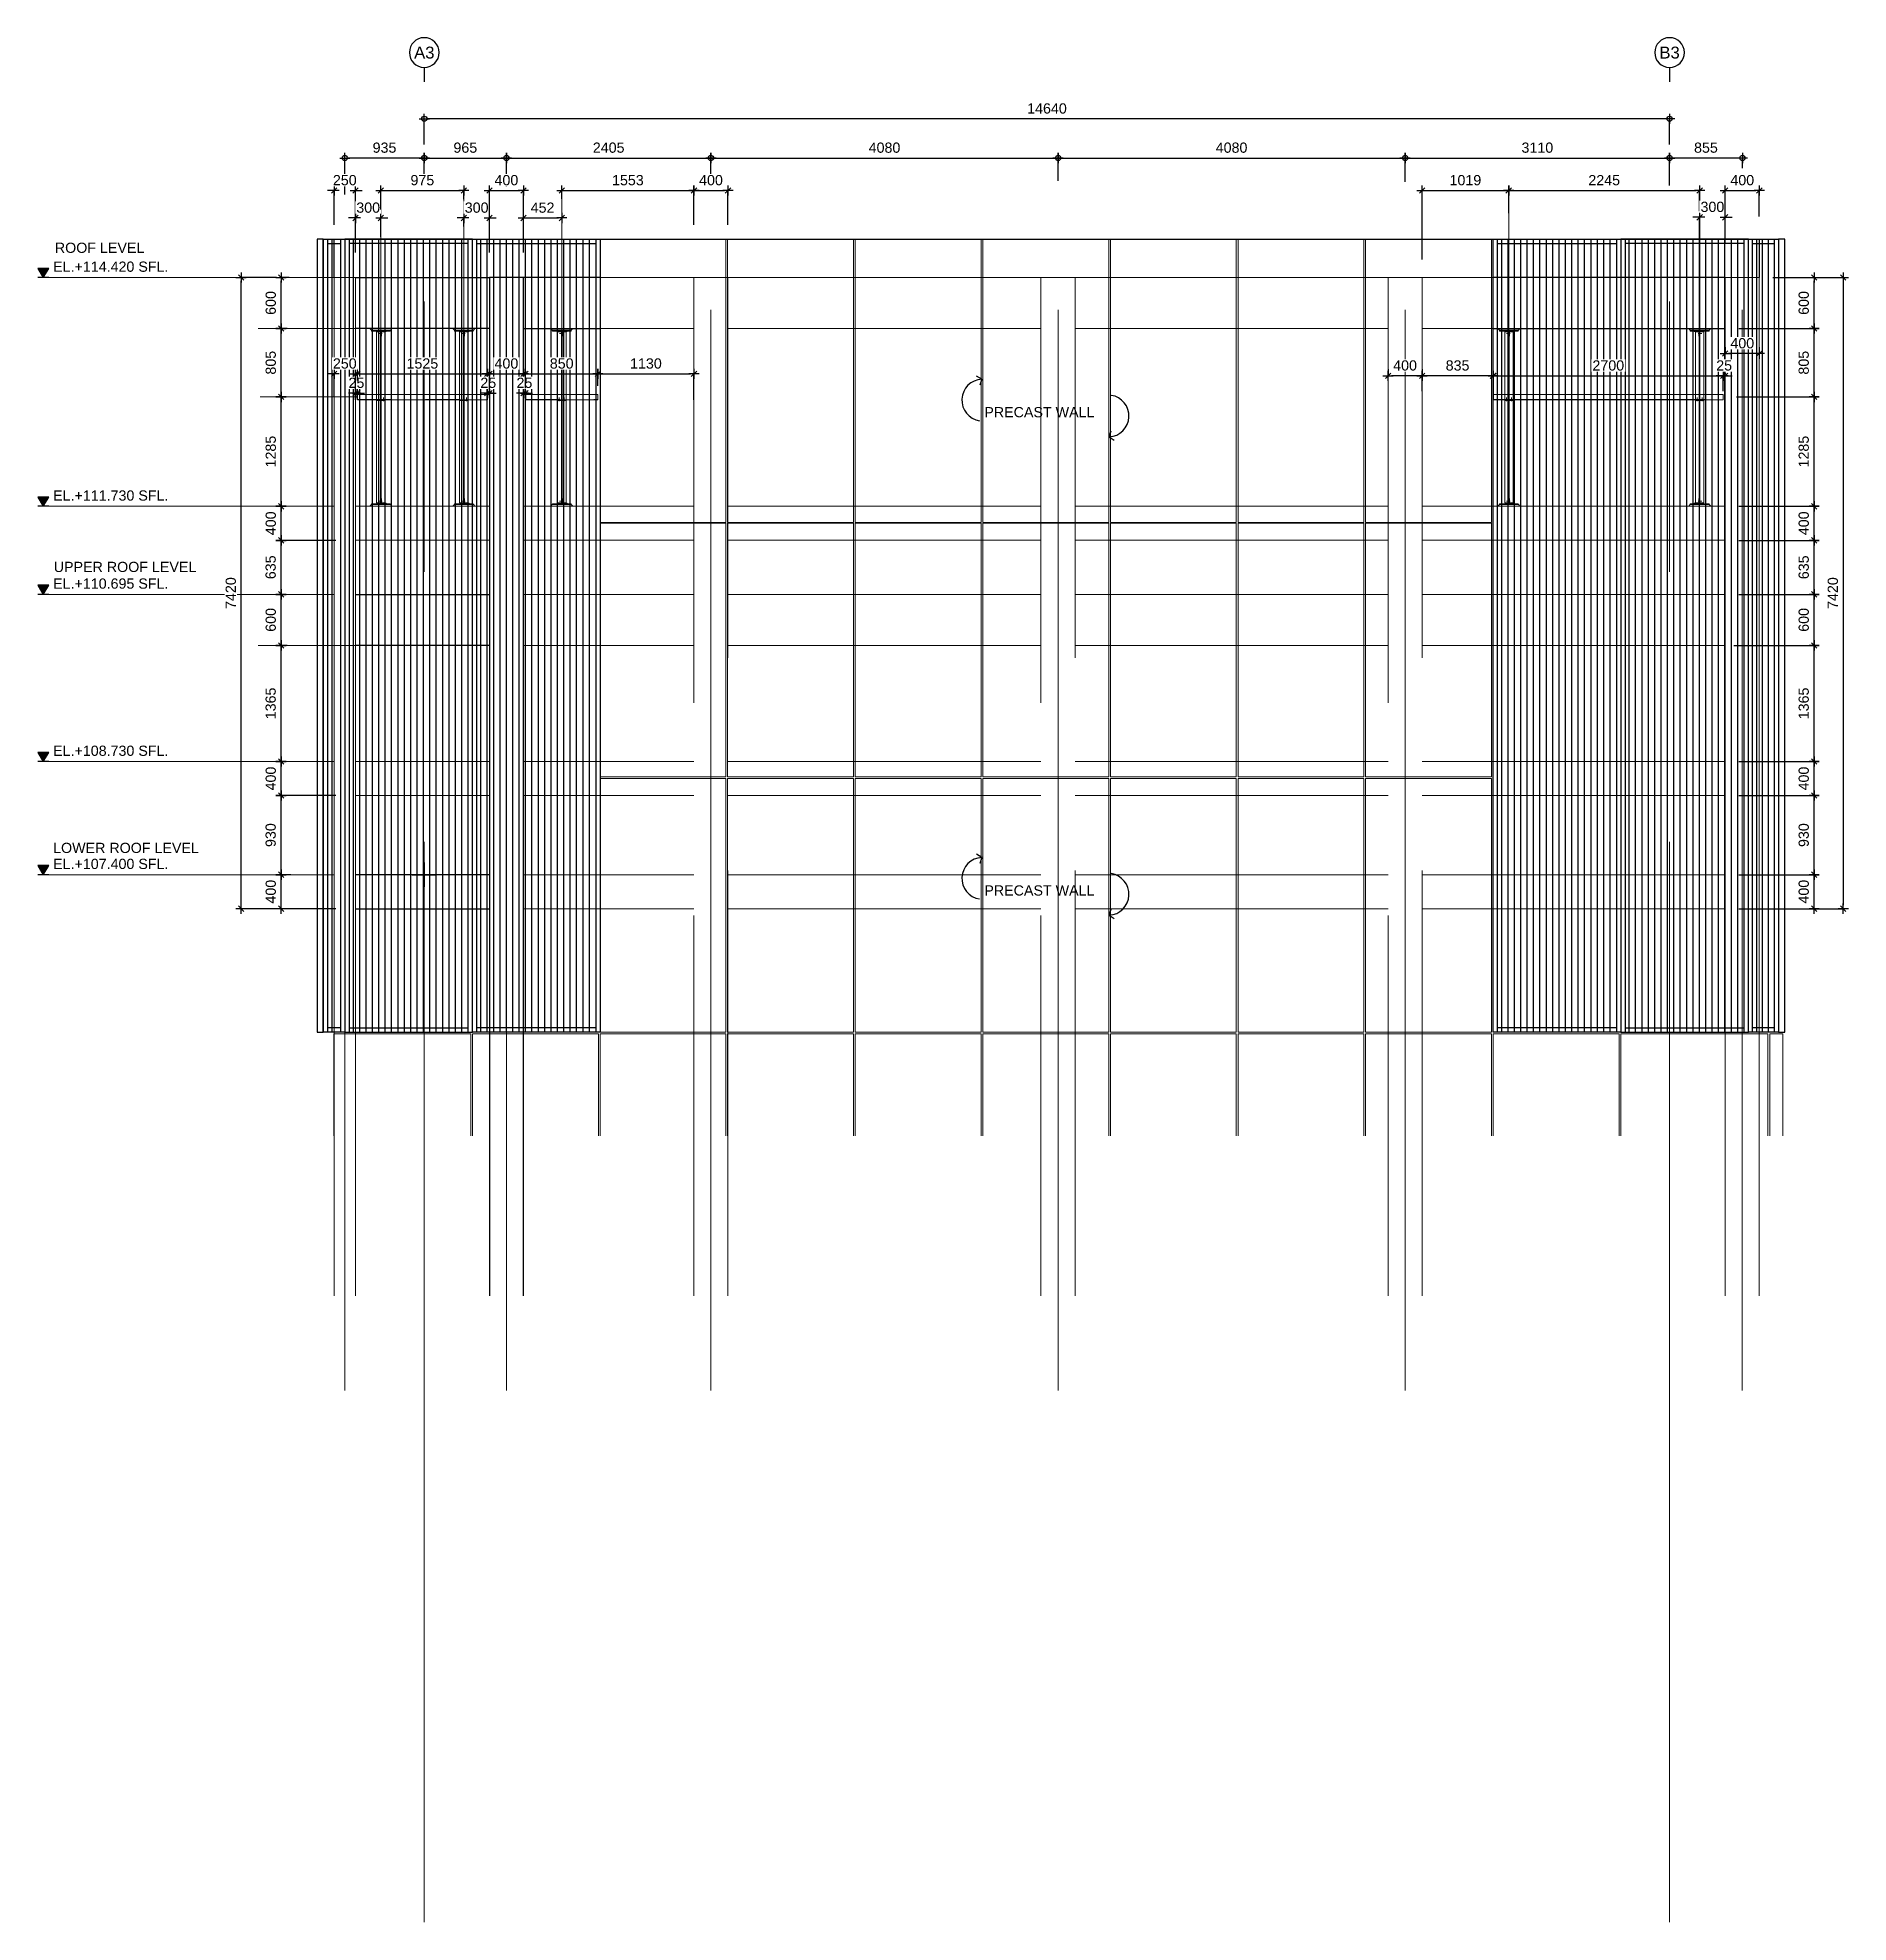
# Model space of a CAD drawing. Header units: millimetres. Extents: x 652937 to 1670132, y 1473552 to 2851037.
# Drawn here: x 663418.02 to 663439.31, y 1524548.67 to 1524570.83 of the extents above; entities that cross this region are included whole.
import ezdxf
from ezdxf.enums import TextEntityAlignment as Align

# ---------------------------------------------------------------- set-up
doc = ezdxf.new("R2010")
doc.units = ezdxf.units.MM
for name, pattern in [('Grid Line', [22.225, 12.7, -3.175, 3.175, -3.175]), ('HIDDEN', [0.375, 0.25, -0.125]), ('XKITLINE00', [0]), ('XKITLINE02', [4, 2, -2])]:
    doc.linetypes.add(name, pattern=pattern)
doc.layers.add('000 - 0_HIDE_OBJ_FRAMING_DEF_SUB', color=7, linetype='Continuous', plot=False)
for name, color, linetype, lineweight in [('A-230-M_FLOOR', 7, 'Continuous', 25), ('Bolt', 7, 'Continuous', 0), ('Part', 7, 'Continuous', 0), ('S-GRID', 7, 'Continuous', 9), ('Vertical Circulation', 7, 'Continuous', 9), ('Z-030-M_GRID', 7, 'Continuous', 9), ('Z-230-A_LEVEL', 7, 'Continuous', 9)]:
    doc.layers.add(name, color=color, linetype=linetype, lineweight=lineweight)
for name, color, linetype in [('CVA044__', 7, 'Continuous'), ('DIM', 7, 'Continuous'), ('S-DIM', 7, 'Continuous'), ('Stan-Dim', 7, 'Continuous')]:
    doc.layers.add(name, color=color, linetype=linetype)
doc.styles.add('ANGSANA', font='angsana.shx', dxfattribs={"width": 0.9})
doc.styles.add('Arial', font='arial.ttf')
doc.styles.add('CKST2', font='romans.shx', dxfattribs={"width": 0.8, "height": 4})
doc.dimstyles.new('Dim 40 - Cen', dxfattribs={"dimscale": 0.04, "dimtxt": 3, "dimasz": 1, "dimexe": 0, "dimexo": 1, "dimgap": 1.5, "dimtad": 1, "dimdec": 0, "dimlfac": 1000, "dimzin": 1, "dimdsep": 46, "dimtxsty": 'Arial', "dimblk": 'CEN1', "dimcen": 0.09, "dimclrd": 7, "dimclre": 7, "dimclrt": 7, "dimadec": 0, "dimazin": 0, "dimtfac": 1, "dimtdec": 0, "dimtix": 1, "dimtofl": 0, "dimtmove": 2, "dimatfit": 3, "dimfxl": 1, "dimtfill": 1, "dimtolj": 1, "dimtzin": 0, "dimarcsym": 1})
doc.dimstyles.new('Dim 40 - End', dxfattribs={"dimscale": 0.04, "dimtxt": 3, "dimasz": 1, "dimexe": 0, "dimexo": 2.5, "dimgap": 1.5, "dimtad": 1, "dimdec": 0, "dimlfac": 1000, "dimzin": 1, "dimdsep": 46, "dimtxsty": 'Arial', "dimblk": 'END', "dimcen": 0.09, "dimclrd": 7, "dimclre": 7, "dimclrt": 7, "dimadec": 0, "dimazin": 0, "dimtfac": 1, "dimtdec": 0, "dimtix": 1, "dimtofl": 0, "dimtmove": 2, "dimatfit": 3, "dimfxl": 1, "dimtfill": 1, "dimtfillclr": 256, "dimtolj": 1, "dimtzin": 0, "dimarcsym": 0})

msp = doc.modelspace()

# ---------------------------------------------------------------- texts
at = {"layer": 'CVA044__', "color": 7, "style": 'Arial'}
for s, p in [('ROOF LEVEL', (663418.2263, 1524568.2968)), ('PRECAST WALL', (663429.1536, 1524566.3646)), ('UPPER ROOF LEVEL', (663418.2133, 1524564.5458)), ('LOWER ROOF LEVEL', (663418.206, 1524561.2431)), ('PRECAST WALL', (663429.1536, 1524560.7427))]:
    msp.add_text(s, height=0.12, dxfattribs=at).set_placement(p)

# ---------------------------------------------------------------- blocks, each defined once
blk = doc.blocks.new('GM_Louver Grill Vertical Z1 - Z Profile-20320398-ENT 3 ELE-3 Sheet')
at = {"layer": '000 - 0_HIDE_OBJ_FRAMING_DEF_SUB', "color": 7}
blk.add_line((-1615910, 105550), (-1615910, 114870), dxfattribs=at)
blk = doc.blocks.new('E3')
at = {"layer": '000 - 0_HIDE_OBJ_FRAMING_DEF_SUB', "color": 7}
for p, q in [((-1617786, 105550), (-1617786, 114870)), ((-1617786, 114820), (-1617635, 114820)), ((-1617635, 114870), (-1617635, 105550)), ((-1617535, 114870), (-1617535, 105550)), ((-1616135, 114820), (-1617535, 114820)), ((-1616135, 105550), (-1616135, 114870)), ((-1616035, 105550), (-1616035, 114870)), ((-1616035, 114820), (-1614635, 114820)), ((-1614635, 114870), (-1614635, 105550)), ((-1604035, 105550), (-1604035, 114870)), ((-1604035, 114820), (-1602635, 114820)), ((-1602635, 114870), (-1602635, 105550)), ((-1602535, 114870), (-1602535, 105550)), ((-1601135, 114820), (-1602535, 114820)), ((-1601135, 105550), (-1601135, 114870)), ((-1601035, 105550), (-1601035, 114870)), ((-1601035, 114820), (-1600782, 114820)), ((-1600782, 114870), (-1600782, 105550)), ((-1617635, 105600), (-1617786, 105600)), ((-1617535, 105600), (-1616135, 105600)), ((-1614635, 105600), (-1616035, 105600)), ((-1602635, 105600), (-1604035, 105600)), ((-1602535, 105600), (-1601135, 105600)), ((-1600782, 105600), (-1601035, 105600))]:
    blk.add_line(p, q, dxfattribs=at)
for points in [[(-1617838, 114870), (-1617911, 114870), (-1617911, 105550), (-1617838, 105550)], [(-1617836, 114870), (-1617585, 114870), (-1617585, 105550), (-1617836, 105550)], [(-1616085, 114870), (-1617585, 114870), (-1617585, 105550), (-1616085, 105550)], [(-1616085, 114870), (-1614585, 114870), (-1614585, 105550), (-1616085, 105550)], [(-1604085, 114870), (-1602585, 114870), (-1602585, 105550), (-1604085, 105550)], [(-1601085, 114870), (-1602585, 114870), (-1602585, 105550), (-1601085, 105550)], [(-1601085, 114870), (-1600732, 114870), (-1600732, 105550), (-1601085, 105550)], [(-1600657, 114870), (-1600730, 114870), (-1600730, 105550), (-1600657, 105550)]]:
    blk.add_lwpolyline(points, close=True, dxfattribs=at)
for p in [(-1826, 0), (-1575, 0), (-1500, 0), (-1425, 0), (-1350, 0), (-1275, 0), (-1200, 0), (-1125, 0), (-1050, 0), (-975, 0), (-900, 0), (-825, 0), (-750, 0), (-675, 0), (-600, 0), (-525, 0), (-450, 0), (-375, 0), (-300, 0), (-75, 0), (0, 0), (75, 0), (150, 0), (225, 0), (300, 0), (375, 0), (450, 0), (525, 0), (600, 0), (675, 0), (750, 0), (825, 0), (900, 0), (975, 0), (1050, 0), (1125, 0), (1200, 0), (11925, 0), (12000, 0), (12075, 0), (12150, 0), (12225, 0), (12300, 0), (12375, 0), (12450, 0), (12525, 0), (12600, 0), (12675, 0), (12750, 0), (12825, 0), (12900, 0), (12975, 0), (13050, 0), (13125, 0), (13200, 0), (13425, 0), (13500, 0), (13575, 0), (13650, 0), (13725, 0), (13800, 0), (13875, 0), (13950, 0), (14025, 0), (14100, 0), (14175, 0), (14250, 0), (14325, 0), (14400, 0), (14475, 0), (14550, 0), (14625, 0), (14700, 0), (14925, 0), (14993, 0), (15061, 0)]:
    blk.add_blockref('GM_Louver Grill Vertical Z1 - Z Profile-20320398-ENT 3 ELE-3 Sheet', p, dxfattribs=at)
blk = doc.blocks.new('CEN1')
at = {"color": 7}
for p, q in [((1.5, 0), (-1.5, 0)), ((0, 1.5), (0, -1.5))]:
    blk.add_line(p, q, dxfattribs=at)
blk.add_circle((0, 0), 0.75, dxfattribs=at)
blk = doc.blocks.new('*D117')
at = {"color": 7, "lineweight": -2, "transparency": 16777216}
for p, q in [((663437.21, 1524569.09), (663437.21, 1524569.412)), ((663438.025, 1524569.412), (663437.25, 1524569.412)), ((663438.065, 1524569.293), (663438.065, 1524569.412))]:
    blk.add_line(p, q, dxfattribs=at)
at = {"layer": 'Defpoints', "color": 7, "transparency": 16777216}
for p in [(663437.21, 1524569.412), (663438.065, 1524569.253), (663437.21, 1524569.05)]:
    blk.add_point(p, dxfattribs=at)
at = {"color": 7, "lineweight": -2, "transparency": 16777216, "xscale": 0.04, "yscale": 0.04, "zscale": 0.04, "rotation": 180}
blk.add_blockref('CEN1', (663437.21, 1524569.412), dxfattribs=at)
at = {"color": 7, "lineweight": -2, "transparency": 16777216, "xscale": 0.04, "yscale": 0.04, "zscale": 0.04}
blk.add_blockref('CEN1', (663438.065, 1524569.412), dxfattribs=at)
at = {"color": 7, "transparency": 16777216, "insert": (663437.637, 1524569.533), "char_height": 0.12, "attachment_point": 5, "style": 'Arial', "bg_fill": 3, "box_fill_scale": 1.1, "bg_fill_color": 256, "bg_fill_true_color": 13158600, "bg_fill_transparency": 0}
blk.add_mtext('\\A1;855', dxfattribs=at)
blk = doc.blocks.new('*D118')
at = {"color": 7, "lineweight": -2, "transparency": 16777216}
for p, q in [((663421.635, 1524568.985), (663421.635, 1524569.412)), ((663422.53, 1524569.412), (663421.675, 1524569.412)), ((663422.57, 1524569.122), (663422.57, 1524569.412))]:
    blk.add_line(p, q, dxfattribs=at)
at = {"layer": 'Defpoints', "color": 7, "transparency": 16777216}
for p in [(663421.635, 1524569.412), (663422.57, 1524569.082), (663421.635, 1524568.945)]:
    blk.add_point(p, dxfattribs=at)
at = {"color": 7, "lineweight": -2, "transparency": 16777216, "xscale": 0.04, "yscale": 0.04, "zscale": 0.04, "rotation": 180}
blk.add_blockref('CEN1', (663421.635, 1524569.412), dxfattribs=at)
at = {"color": 7, "lineweight": -2, "transparency": 16777216, "xscale": 0.04, "yscale": 0.04, "zscale": 0.04}
blk.add_blockref('CEN1', (663422.57, 1524569.412), dxfattribs=at)
at = {"color": 7, "transparency": 16777216, "insert": (663422.102, 1524569.533), "char_height": 0.12, "attachment_point": 5, "style": 'Arial', "bg_fill": 3, "box_fill_scale": 1.1, "bg_fill_color": 256, "bg_fill_true_color": 13158600, "bg_fill_transparency": 0}
blk.add_mtext('\\A1;935', dxfattribs=at)
blk = doc.blocks.new('*D119')
at = {"color": 7, "lineweight": -2, "transparency": 16777216}
for p, q in [((663422.57, 1524569.571), (663422.57, 1524569.873)), ((663437.17, 1524569.873), (663422.61, 1524569.873)), ((663437.21, 1524569.571), (663437.21, 1524569.873))]:
    blk.add_line(p, q, dxfattribs=at)
at = {"layer": 'Defpoints', "color": 7, "transparency": 16777216}
for p in [(663422.57, 1524569.873), (663422.57, 1524569.531), (663437.21, 1524569.531)]:
    blk.add_point(p, dxfattribs=at)
at = {"color": 7, "lineweight": -2, "transparency": 16777216, "xscale": 0.04, "yscale": 0.04, "zscale": 0.04, "rotation": 180}
blk.add_blockref('CEN1', (663422.57, 1524569.873), dxfattribs=at)
at = {"color": 7, "lineweight": -2, "transparency": 16777216, "xscale": 0.04, "yscale": 0.04, "zscale": 0.04}
blk.add_blockref('CEN1', (663437.21, 1524569.873), dxfattribs=at)
at = {"color": 7, "transparency": 16777216, "insert": (663429.89, 1524569.994), "char_height": 0.12, "attachment_point": 5, "style": 'Arial', "bg_fill": 3, "box_fill_scale": 1.1, "bg_fill_color": 256, "bg_fill_true_color": 13158600, "bg_fill_transparency": 0}
blk.add_mtext('\\A1;14640', dxfattribs=at)
blk = doc.blocks.new('*D122')
at = {"color": 7, "lineweight": -2, "transparency": 16777216}
for p, q in [((663422.57, 1524569.27), (663422.57, 1524569.412)), ((663422.61, 1524569.412), (663423.495, 1524569.412)), ((663423.535, 1524569.27), (663423.535, 1524569.412))]:
    blk.add_line(p, q, dxfattribs=at)
at = {"layer": 'Defpoints', "color": 7, "transparency": 16777216}
for p in [(663422.57, 1524569.23), (663423.535, 1524569.412), (663423.535, 1524569.23)]:
    blk.add_point(p, dxfattribs=at)
at = {"color": 7, "lineweight": -2, "transparency": 16777216, "xscale": 0.04, "yscale": 0.04, "zscale": 0.04, "rotation": 180}
blk.add_blockref('CEN1', (663422.57, 1524569.412), dxfattribs=at)
at = {"color": 7, "lineweight": -2, "transparency": 16777216, "xscale": 0.04, "yscale": 0.04, "zscale": 0.04}
blk.add_blockref('CEN1', (663423.535, 1524569.412), dxfattribs=at)
at = {"color": 7, "transparency": 16777216, "insert": (663423.052, 1524569.533), "char_height": 0.12, "attachment_point": 5, "style": 'Arial', "bg_fill": 3, "box_fill_scale": 1.1, "bg_fill_color": 256, "bg_fill_true_color": 13158600, "bg_fill_transparency": 0}
blk.add_mtext('\\A1;965', dxfattribs=at)
blk = doc.blocks.new('*D123')
at = {"color": 7, "lineweight": -2, "transparency": 16777216}
for p, q in [((663423.535, 1524569.077), (663423.535, 1524569.412)), ((663423.575, 1524569.412), (663425.9, 1524569.412)), ((663425.94, 1524569.257), (663425.94, 1524569.412))]:
    blk.add_line(p, q, dxfattribs=at)
at = {"layer": 'Defpoints', "color": 7, "transparency": 16777216}
for p in [(663425.94, 1524569.412), (663425.94, 1524569.217), (663423.535, 1524569.037)]:
    blk.add_point(p, dxfattribs=at)
at = {"color": 7, "lineweight": -2, "transparency": 16777216, "xscale": 0.04, "yscale": 0.04, "zscale": 0.04, "rotation": 180}
blk.add_blockref('CEN1', (663423.535, 1524569.412), dxfattribs=at)
at = {"color": 7, "lineweight": -2, "transparency": 16777216, "xscale": 0.04, "yscale": 0.04, "zscale": 0.04}
blk.add_blockref('CEN1', (663425.94, 1524569.412), dxfattribs=at)
at = {"color": 7, "transparency": 16777216, "insert": (663424.737, 1524569.533), "char_height": 0.12, "attachment_point": 5, "style": 'Arial', "bg_fill": 3, "box_fill_scale": 1.1, "bg_fill_color": 256, "bg_fill_true_color": 13158600, "bg_fill_transparency": 0}
blk.add_mtext('\\A1;2405', dxfattribs=at)
blk = doc.blocks.new('*D124')
at = {"color": 7, "lineweight": -2, "transparency": 16777216}
for p, q in [((663425.94, 1524569.143), (663425.94, 1524569.412)), ((663425.98, 1524569.412), (663429.98, 1524569.412)), ((663430.02, 1524569.143), (663430.02, 1524569.412))]:
    blk.add_line(p, q, dxfattribs=at)
at = {"layer": 'Defpoints', "color": 7, "transparency": 16777216}
for p in [(663430.02, 1524569.412), (663425.94, 1524569.103), (663430.02, 1524569.103)]:
    blk.add_point(p, dxfattribs=at)
at = {"color": 7, "lineweight": -2, "transparency": 16777216, "xscale": 0.04, "yscale": 0.04, "zscale": 0.04, "rotation": 180}
blk.add_blockref('CEN1', (663425.94, 1524569.412), dxfattribs=at)
at = {"color": 7, "lineweight": -2, "transparency": 16777216, "xscale": 0.04, "yscale": 0.04, "zscale": 0.04}
blk.add_blockref('CEN1', (663430.02, 1524569.412), dxfattribs=at)
at = {"color": 7, "transparency": 16777216, "insert": (663427.98, 1524569.533), "char_height": 0.12, "attachment_point": 5, "style": 'Arial', "bg_fill": 3, "box_fill_scale": 1.1, "bg_fill_color": 256, "bg_fill_true_color": 13158600, "bg_fill_transparency": 0}
blk.add_mtext('\\A1;4080', dxfattribs=at)
blk = doc.blocks.new('*D125')
at = {"color": 7, "lineweight": -2, "transparency": 16777216}
for p, q in [((663430.02, 1524569.16), (663430.02, 1524569.412)), ((663430.06, 1524569.412), (663434.06, 1524569.412)), ((663434.1, 1524569.16), (663434.1, 1524569.412))]:
    blk.add_line(p, q, dxfattribs=at)
at = {"layer": 'Defpoints', "color": 7, "transparency": 16777216}
for p in [(663434.1, 1524569.412), (663430.02, 1524569.12), (663434.1, 1524569.12)]:
    blk.add_point(p, dxfattribs=at)
at = {"color": 7, "lineweight": -2, "transparency": 16777216, "xscale": 0.04, "yscale": 0.04, "zscale": 0.04, "rotation": 180}
blk.add_blockref('CEN1', (663430.02, 1524569.412), dxfattribs=at)
at = {"color": 7, "lineweight": -2, "transparency": 16777216, "xscale": 0.04, "yscale": 0.04, "zscale": 0.04}
blk.add_blockref('CEN1', (663434.1, 1524569.412), dxfattribs=at)
at = {"color": 7, "transparency": 16777216, "insert": (663432.06, 1524569.533), "char_height": 0.12, "attachment_point": 5, "style": 'Arial', "bg_fill": 3, "box_fill_scale": 1.1, "bg_fill_color": 256, "bg_fill_true_color": 13158600, "bg_fill_transparency": 0}
blk.add_mtext('\\A1;4080', dxfattribs=at)
blk = doc.blocks.new('*D126')
at = {"color": 7, "lineweight": -2, "transparency": 16777216}
for p, q in [((663434.1, 1524569.131), (663434.1, 1524569.412)), ((663434.14, 1524569.412), (663437.17, 1524569.412)), ((663437.21, 1524569.131), (663437.21, 1524569.412))]:
    blk.add_line(p, q, dxfattribs=at)
at = {"layer": 'Defpoints', "color": 7, "transparency": 16777216}
for p in [(663437.21, 1524569.412), (663434.1, 1524569.091), (663437.21, 1524569.091)]:
    blk.add_point(p, dxfattribs=at)
at = {"color": 7, "lineweight": -2, "transparency": 16777216, "xscale": 0.04, "yscale": 0.04, "zscale": 0.04, "rotation": 180}
blk.add_blockref('CEN1', (663434.1, 1524569.412), dxfattribs=at)
at = {"color": 7, "lineweight": -2, "transparency": 16777216, "xscale": 0.04, "yscale": 0.04, "zscale": 0.04}
blk.add_blockref('CEN1', (663437.21, 1524569.412), dxfattribs=at)
at = {"color": 7, "transparency": 16777216, "insert": (663435.655, 1524569.533), "char_height": 0.12, "attachment_point": 5, "style": 'Arial', "bg_fill": 3, "box_fill_scale": 1.1, "bg_fill_color": 256, "bg_fill_true_color": 13158600, "bg_fill_transparency": 0}
blk.add_mtext('\\A1;3110', dxfattribs=at)
blk = doc.blocks.new('grid2')
at = {"layer": 'Stan-Dim', "color": 7}
blk.add_line((0, -4.87), (0, 0), dxfattribs=at)
blk.add_circle((0, -9.87), 5, dxfattribs=at)
at = {"layer": 'Stan-Dim', "color": 7, "style": 'CKST2', "width": 0.8}
blk.add_attdef('00', text='', height=4, dxfattribs=at).set_placement((0, -9.87), align=Align.MIDDLE_CENTER)
blk = doc.blocks.new('LEV-SEC')
blk.add_hatch(color=7).paths.add_polyline_path([(-1.62, 2.67), (0, 0), (1.62, 2.67)])
at = {"color": 7}
for p, q in [((-1.62, 2.67), (0, 0)), ((1.62, 2.67), (-1.62, 2.67)), ((1.62, 0), (-1.62, 0)), ((0, 0), (1.62, 2.67))]:
    blk.add_line(p, q, dxfattribs=at)
at = {"color": 7, "style": 'ANGSANA'}
blk.add_attdef('ELEVATION', text='', height=2.4, dxfattribs=at).set_placement((2.91, 2.21), align=Align.BOTTOM_LEFT)
blk = doc.blocks.new('*A3459102')
at = {"layer": 'Part', "color": 7, "linetype": 'XKITLINE00', "lineweight": 0}
for p, q in [((616.947211, 135.830227), (616.947209, 135.830227)), ((616.947209, 135.830227), (619.147209, 135.830227)), ((616.947209, 135.730227), (616.947209, 135.830227)), ((616.947211, 135.730227), (616.947209, 135.730227)), ((616.947209, 135.730227), (619.147209, 135.730227)), ((619.147211, 135.830227), (619.147209, 135.830227)), ((619.147209, 135.730227), (619.147209, 135.830227)), ((619.147211, 135.730227), (619.147209, 135.730227))]:
    blk.add_line(p, q, dxfattribs=at)
at = {"layer": 'Part', "color": 7, "linetype": 'XKITLINE02', "lineweight": 0}
for p, q in [((616.947211, 135.830227), (616.947211, 135.730227)), ((619.147209, 135.830227), (619.147211, 135.830227)), ((619.147209, 135.730227), (619.147211, 135.730227)), ((619.147211, 135.830227), (619.147211, 135.730227))]:
    blk.add_line(p, q, dxfattribs=at)
blk = doc.blocks.new('*A3460103')
at = {"layer": 'Part', "color": 7, "linetype": 'XKITLINE02', "lineweight": 0}
for p, q in [((618.12721, 136.430227), (618.077209, 136.430227)), ((618.077209, 136.430227), (618.077209, 135.930227)), ((618.077209, 135.830227), (618.67721, 135.830227)), ((618.127209, 135.930227), (618.127209, 136.430227)), ((618.67721, 135.830227), (618.67721, 135.880227))]:
    blk.add_line(p, q, dxfattribs=at)
at = {"layer": 'Part', "color": 7, "linetype": 'XKITLINE00', "lineweight": 0}
for p, q in [((618.077209, 135.930227), (618.077209, 135.830227)), ((618.127209, 135.930227), (618.127209, 135.880227)), ((618.677209, 135.880227), (618.127209, 135.880227)), ((618.677209, 135.830227), (618.677209, 135.880227))]:
    blk.add_line(p, q, dxfattribs=at)
blk = doc.blocks.new('*A3462105')
at = {"layer": 'Bolt', "color": 7, "linetype": 'XKITLINE02', "lineweight": 0}
for p, q in [((618.20641, 136.130227), (617.77721, 136.130227)), ((618.07721, 136.200227), (618.01721, 136.200227)), ((618.07721, 136.060227), (618.01721, 136.060227)), ((618.12721, 136.300227), (618.07721, 136.300227)), ((618.12721, 135.960227), (618.07721, 135.960227))]:
    blk.add_line(p, q, dxfattribs=at)
blk = doc.blocks.new('*A3463106')
at = {"layer": 'Bolt'}
for points in [[(617.22, 135.83), (617.22, 135.73), (617.08, 135.73), (617.08, 135.83)], [(619.02, 135.83), (619.02, 135.73), (618.88, 135.73), (618.88, 135.83)]]:
    blk.add_hatch(color=7, dxfattribs=at).paths.add_polyline_path(points, flags=17)
at = {"layer": 'Bolt', "color": 7, "linetype": 'XKITLINE00', "lineweight": 0}
for p, q in [((617.08, 135.83), (617.08, 135.73)), ((617.15, 135.83), (617.15, 135.73)), ((617.22, 135.83), (617.22, 135.73)), ((618.88, 135.83), (618.88, 135.73)), ((618.95, 135.83), (618.95, 135.73)), ((619.02, 135.83), (619.02, 135.73))]:
    blk.add_line(p, q, dxfattribs=at)
blk = doc.blocks.new('*A3534110')
at = {"layer": 'Part', "color": 7, "linetype": 'XKITLINE00', "lineweight": 0}
for p, q in [((616.947209, 162.330227), (616.947209, 162.430227)), ((616.947209, 162.430227), (619.147209, 162.430227)), ((619.147209, 162.330227), (616.947209, 162.330227)), ((619.147209, 162.330227), (619.147209, 162.430227)), ((619.147209, 162.430227), (619.147211, 162.430227)), ((619.147211, 162.330227), (619.147209, 162.330227))]:
    blk.add_line(p, q, dxfattribs=at)
at = {"layer": 'Part', "color": 7, "linetype": 'XKITLINE02', "lineweight": 0}
for p, q in [((616.947211, 162.330227), (616.947211, 162.430227)), ((619.147209, 162.430227), (619.147211, 162.430227)), ((619.147209, 162.330227), (619.147211, 162.330227)), ((619.147211, 162.330227), (619.147211, 162.430227))]:
    blk.add_line(p, q, dxfattribs=at)
blk = doc.blocks.new('*A3535111')
at = {"layer": 'Part', "color": 7, "linetype": 'XKITLINE00', "lineweight": 0}
for p, q in [((618.077209, 162.330227), (618.077209, 162.230227)), ((618.677209, 162.280227), (618.127209, 162.280227)), ((618.127209, 162.280227), (618.127209, 162.230227)), ((618.677209, 162.280227), (618.677209, 162.330227))]:
    blk.add_line(p, q, dxfattribs=at)
at = {"layer": 'Part', "color": 7, "linetype": 'XKITLINE02', "lineweight": 0}
for p, q in [((618.077209, 162.330227), (618.67721, 162.330227)), ((618.07721, 161.730227), (618.077209, 162.230227)), ((618.077209, 161.730227), (618.12721, 161.730227)), ((618.127209, 162.230227), (618.12721, 161.730227)), ((618.67721, 162.330227), (618.67721, 162.280227))]:
    blk.add_line(p, q, dxfattribs=at)
blk = doc.blocks.new('*A3536112')
at = {"layer": 'Part', "color": 7, "linetype": 'XKITLINE00', "lineweight": 0}
for p, q in [((616.747209, 162.630227), (616.947209, 162.430227)), ((616.947209, 162.430227), (619.177211, 162.430227)), ((619.177209, 162.430227), (619.347209, 162.630227))]:
    blk.add_line(p, q, dxfattribs=at)
at = {"layer": 'Part', "color": 7, "linetype": 'XKITLINE02', "lineweight": 0}
for p, q in [((616.747209, 162.630227), (619.347211, 162.630227)), ((616.947211, 162.430227), (616.747211, 162.630227)), ((619.177211, 162.430227), (619.347211, 162.630227))]:
    blk.add_line(p, q, dxfattribs=at)
blk = doc.blocks.new('*A3537113')
at = {"layer": 'Bolt', "color": 7, "linetype": 'XKITLINE02', "lineweight": 0}
for p, q in [((618.20641, 162.030227), (617.77721, 162.030227)), ((618.07721, 162.100227), (618.01721, 162.100227)), ((618.07721, 161.960227), (618.01721, 161.960227)), ((618.12721, 162.200227), (618.07721, 162.200227)), ((618.12721, 161.860227), (618.07721, 161.860227))]:
    blk.add_line(p, q, dxfattribs=at)
blk = doc.blocks.new('*A3538114')
at = {"layer": 'Bolt'}
for points in [[(617.22, 162.43), (617.22, 162.33), (617.08, 162.33), (617.08, 162.43)], [(619.02, 162.43), (619.02, 162.33), (618.88, 162.33), (618.88, 162.43)]]:
    blk.add_hatch(color=7, dxfattribs=at).paths.add_polyline_path(points, flags=17)
at = {"layer": 'Bolt', "color": 7, "linetype": 'XKITLINE00', "lineweight": 0}
for p, q in [((617.08, 162.33), (617.08, 162.43)), ((617.15, 162.33), (617.15, 162.43)), ((617.22, 162.33), (617.22, 162.43)), ((618.88, 162.33), (618.88, 162.43)), ((618.95, 162.33), (618.95, 162.43)), ((619.02, 162.33), (619.02, 162.43))]:
    blk.add_line(p, q, dxfattribs=at)
blk = doc.blocks.new('*A3461104')
at = {"layer": 'Part', "color": 7, "linetype": 'XKITLINE00', "lineweight": 0}
for p, q in [((616.747209, 135.530227), (616.947209, 135.730227)), ((616.947209, 135.730227), (616.947211, 135.730227)), ((619.177211, 135.730227), (616.947209, 135.730227)), ((619.347209, 135.530227), (619.177209, 135.730227))]:
    blk.add_line(p, q, dxfattribs=at)
at = {"layer": 'Part', "color": 7, "linetype": 'XKITLINE02', "lineweight": 0}
for p, q in [((616.747209, 135.530227), (619.347211, 135.530227)), ((616.747211, 135.530227), (616.947211, 135.730227)), ((619.347211, 135.530227), (619.177211, 135.730227))]:
    blk.add_line(p, q, dxfattribs=at)
blk = doc.blocks.new('*A3522107')
at = {"layer": 'Part', "color": 7, "linetype": 'XKITLINE00', "lineweight": 0}
for p, q in [((618.017208, 147.820227), (618.077208, 147.820227)), ((618.017208, 147.520227), (618.017208, 147.820227)), ((618.077208, 147.520227), (618.017208, 147.520227)), ((618.017209, 146.820227), (618.017208, 147.520227)), ((618.077209, 146.820227), (618.017209, 146.820227)), ((618.077209, 147.820227), (618.077208, 147.820227)), ((618.077208, 147.820227), (618.077208, 147.520227)), ((618.077208, 147.520227), (618.077209, 146.820227))]:
    blk.add_line(p, q, dxfattribs=at)
at = {"layer": 'Part', "color": 7, "linetype": 'XKITLINE02', "lineweight": 0}
for p, q in [((618.017209, 146.820227), (618.017209, 147.820227)), ((618.077208, 147.820227), (618.077209, 147.820227)), ((618.077209, 146.820227), (618.077209, 147.820227))]:
    blk.add_line(p, q, dxfattribs=at)
blk = doc.blocks.new('*A3523108')
at = {"layer": 'Part', "color": 7, "linetype": 'XKITLINE00', "lineweight": 0}
for p, q in [((617.547208, 147.820227), (617.547208, 147.880227)), ((618.547208, 147.820227), (617.547208, 147.820227)), ((618.547208, 147.820227), (618.547208, 147.880227)), ((618.547209, 147.820227), (618.547208, 147.820227))]:
    blk.add_line(p, q, dxfattribs=at)
at = {"layer": 'Part', "color": 7, "linetype": 'XKITLINE02', "lineweight": 0}
for p, q in [((617.547208, 147.880227), (617.547209, 147.880227)), ((617.547208, 147.880227), (618.547209, 147.880227)), ((617.547209, 147.880227), (617.547209, 147.820227)), ((618.547208, 147.820227), (618.547209, 147.820227)), ((618.547209, 147.820227), (618.547209, 147.880227))]:
    blk.add_line(p, q, dxfattribs=at)
blk = doc.blocks.new('*A3524109')
at = {"layer": 'Bolt'}
for points in [[(617.68, 147.88), (617.68, 147.94), (617.82, 147.94), (617.82, 147.88)], [(617.68, 147.82), (617.68, 147.88), (617.82, 147.88), (617.82, 147.82)], [(618.28, 147.88), (618.28, 147.94), (618.42, 147.94), (618.42, 147.88)], [(618.28, 147.82), (618.28, 147.88), (618.42, 147.88), (618.42, 147.82)]]:
    blk.add_hatch(color=7, dxfattribs=at).paths.add_polyline_path(points, flags=17)
at = {"layer": 'Bolt', "color": 7, "linetype": 'XKITLINE00', "lineweight": 0}
for p, q in [((617.68, 147.88), (617.68, 147.94)), ((617.68, 147.82), (617.68, 147.88)), ((617.75, 147.74), (617.75, 148.17)), ((617.82, 147.88), (617.82, 147.94)), ((617.82, 147.82), (617.82, 147.88)), ((618.28, 147.88), (618.28, 147.94)), ((618.28, 147.82), (618.28, 147.88)), ((618.35, 147.74), (618.35, 148.17)), ((618.42, 147.88), (618.42, 147.94)), ((618.42, 147.82), (618.42, 147.88))]:
    blk.add_line(p, q, dxfattribs=at)
blk = doc.blocks.new('END')
at = {"color": 7}
for p, q in [((1.5, 0), (-1.5, 0)), ((-0.8, -0.8), (0.8, 0.8)), ((0, 1.5), (0, -1.5))]:
    blk.add_line(p, q, dxfattribs=at)
blk = doc.blocks.new('*D330')
at = {"layer": 'Defpoints', "color": 7, "transparency": 16777216}
for p in [(663421.1, 1524560.988), (663421.629, 1524560.588)]:
    blk.add_point(p, dxfattribs=at)
at = {"layer": 'S-DIM', "color": 7, "lineweight": -2, "transparency": 16777216}
for p, q in [((663421, 1524560.988), (663420.886, 1524560.988)), ((663420.886, 1524560.628), (663420.886, 1524560.948)), ((663421.529, 1524560.588), (663420.886, 1524560.588))]:
    blk.add_line(p, q, dxfattribs=at)
at = {"layer": 'S-DIM', "color": 7, "lineweight": -2, "transparency": 16777216, "xscale": 0.04, "yscale": 0.04, "zscale": 0.04}
for p, rotation in [((663420.886, 1524560.988), 90), ((663420.886, 1524560.588), 270)]:
    blk.add_blockref('END', p, dxfattribs=dict(at, rotation=rotation))
at = {"layer": 'S-DIM', "color": 7, "transparency": 16777216, "insert": (663420.765, 1524560.788), "char_height": 0.12, "attachment_point": 5, "rotation": 90, "style": 'Arial', "bg_fill": 3, "box_fill_scale": 1.1, "bg_fill_color": 256, "bg_fill_true_color": 13158600, "bg_fill_transparency": 0}
blk.add_mtext('\\A1;400', dxfattribs=at)
at = {"layer": 'Defpoints', "color": 7, "transparency": 16777216}
blk.add_point((663420.886, 1524560.988), dxfattribs=at)
blk = doc.blocks.new('*D331')
at = {"layer": 'Defpoints', "color": 7, "transparency": 16777216}
for p in [(663420.886, 1524561.918), (663421.629, 1524561.918), (663421.1, 1524560.988)]:
    blk.add_point(p, dxfattribs=at)
at = {"layer": 'S-DIM', "color": 7, "lineweight": -2, "transparency": 16777216}
for p, q in [((663421.529, 1524561.918), (663420.886, 1524561.918)), ((663420.886, 1524561.028), (663420.886, 1524561.878)), ((663421, 1524560.988), (663420.886, 1524560.988))]:
    blk.add_line(p, q, dxfattribs=at)
at = {"layer": 'S-DIM', "color": 7, "lineweight": -2, "transparency": 16777216, "xscale": 0.04, "yscale": 0.04, "zscale": 0.04}
for p, rotation in [((663420.886, 1524561.918), 90), ((663420.886, 1524560.988), 270)]:
    blk.add_blockref('END', p, dxfattribs=dict(at, rotation=rotation))
at = {"layer": 'S-DIM', "color": 7, "transparency": 16777216, "insert": (663420.764, 1524561.453), "char_height": 0.12, "attachment_point": 5, "rotation": 90, "style": 'Arial', "bg_fill": 3, "box_fill_scale": 1.1, "bg_fill_color": 256, "bg_fill_true_color": 13158600, "bg_fill_transparency": 0}
blk.add_mtext('\\A1;930', dxfattribs=at)
blk = doc.blocks.new('*D332')
at = {"layer": 'Defpoints', "color": 7, "transparency": 16777216}
for p in [(663421.026, 1524562.318), (663421.629, 1524561.918)]:
    blk.add_point(p, dxfattribs=at)
at = {"layer": 'S-DIM', "color": 7, "lineweight": -2, "transparency": 16777216}
for p, q in [((663420.926, 1524562.318), (663420.886, 1524562.318)), ((663420.886, 1524561.958), (663420.886, 1524562.278)), ((663421.529, 1524561.918), (663420.886, 1524561.918))]:
    blk.add_line(p, q, dxfattribs=at)
at = {"layer": 'S-DIM', "color": 7, "lineweight": -2, "transparency": 16777216, "xscale": 0.04, "yscale": 0.04, "zscale": 0.04}
for p, rotation in [((663420.886, 1524562.318), 90), ((663420.886, 1524561.918), 270)]:
    blk.add_blockref('END', p, dxfattribs=dict(at, rotation=rotation))
at = {"layer": 'S-DIM', "color": 7, "transparency": 16777216, "insert": (663420.765, 1524562.118), "char_height": 0.12, "attachment_point": 5, "rotation": 90, "style": 'Arial', "bg_fill": 3, "box_fill_scale": 1.1, "bg_fill_color": 256, "bg_fill_true_color": 13158600, "bg_fill_transparency": 0}
blk.add_mtext('\\A1;400', dxfattribs=at)
at = {"layer": 'Defpoints', "color": 7, "transparency": 16777216}
blk.add_point((663420.886, 1524562.318), dxfattribs=at)
blk = doc.blocks.new('*D333')
at = {"layer": 'Defpoints', "color": 7, "transparency": 16777216}
for p in [(663420.886, 1524563.683), (663421.016, 1524563.683), (663421.026, 1524562.318)]:
    blk.add_point(p, dxfattribs=at)
at = {"layer": 'S-DIM', "color": 7, "lineweight": -2, "transparency": 16777216}
for p, q in [((663420.916, 1524563.683), (663420.886, 1524563.683)), ((663420.886, 1524562.358), (663420.886, 1524563.643)), ((663420.926, 1524562.318), (663420.886, 1524562.318))]:
    blk.add_line(p, q, dxfattribs=at)
at = {"layer": 'S-DIM', "color": 7, "lineweight": -2, "transparency": 16777216, "xscale": 0.04, "yscale": 0.04, "zscale": 0.04}
for p, rotation in [((663420.886, 1524563.683), 90), ((663420.886, 1524562.318), 270)]:
    blk.add_blockref('END', p, dxfattribs=dict(at, rotation=rotation))
at = {"layer": 'S-DIM', "color": 7, "transparency": 16777216, "insert": (663420.764, 1524563.001), "char_height": 0.12, "attachment_point": 5, "rotation": 90, "style": 'Arial', "bg_fill": 3, "box_fill_scale": 1.1, "bg_fill_color": 256, "bg_fill_true_color": 13158600, "bg_fill_transparency": 0}
blk.add_mtext('\\A1;1365', dxfattribs=at)
blk = doc.blocks.new('*D334')
at = {"layer": 'Defpoints', "color": 7, "transparency": 16777216}
for p in [(663420.886, 1524564.283), (663421.002, 1524564.283), (663421.058, 1524563.683)]:
    blk.add_point(p, dxfattribs=at)
at = {"layer": 'S-DIM', "color": 7, "lineweight": -2, "transparency": 16777216}
for p, q in [((663420.902, 1524564.283), (663420.886, 1524564.283)), ((663420.886, 1524563.723), (663420.886, 1524564.243)), ((663420.958, 1524563.683), (663420.886, 1524563.683))]:
    blk.add_line(p, q, dxfattribs=at)
at = {"layer": 'S-DIM', "color": 7, "lineweight": -2, "transparency": 16777216, "xscale": 0.04, "yscale": 0.04, "zscale": 0.04}
for p, rotation in [((663420.886, 1524564.283), 90), ((663420.886, 1524563.683), 270)]:
    blk.add_blockref('END', p, dxfattribs=dict(at, rotation=rotation))
at = {"layer": 'S-DIM', "color": 7, "transparency": 16777216, "insert": (663420.765, 1524563.983), "char_height": 0.12, "attachment_point": 5, "rotation": 90, "style": 'Arial', "bg_fill": 3, "box_fill_scale": 1.1, "bg_fill_color": 256, "bg_fill_true_color": 13158600, "bg_fill_transparency": 0}
blk.add_mtext('\\A1;600', dxfattribs=at)
blk = doc.blocks.new('*D335')
at = {"layer": 'Defpoints', "color": 7, "transparency": 16777216}
for p in [(663420.886, 1524564.918), (663421.629, 1524564.918), (663421.002, 1524564.283)]:
    blk.add_point(p, dxfattribs=at)
at = {"layer": 'S-DIM', "color": 7, "lineweight": -2, "transparency": 16777216}
for p, q in [((663421.529, 1524564.918), (663420.886, 1524564.918)), ((663420.886, 1524564.323), (663420.886, 1524564.878)), ((663420.902, 1524564.283), (663420.886, 1524564.283))]:
    blk.add_line(p, q, dxfattribs=at)
at = {"layer": 'S-DIM', "color": 7, "lineweight": -2, "transparency": 16777216, "xscale": 0.04, "yscale": 0.04, "zscale": 0.04}
for p, rotation in [((663420.886, 1524564.918), 90), ((663420.886, 1524564.283), 270)]:
    blk.add_blockref('END', p, dxfattribs=dict(at, rotation=rotation))
at = {"layer": 'S-DIM', "color": 7, "transparency": 16777216, "insert": (663420.764, 1524564.601), "char_height": 0.12, "attachment_point": 5, "rotation": 90, "style": 'Arial', "bg_fill": 3, "box_fill_scale": 1.1, "bg_fill_color": 256, "bg_fill_true_color": 13158600, "bg_fill_transparency": 0}
blk.add_mtext('\\A1;635', dxfattribs=at)
blk = doc.blocks.new('*D336')
at = {"layer": 'Defpoints', "color": 7, "transparency": 16777216}
for p in [(663421.007, 1524565.318), (663421.629, 1524564.918)]:
    blk.add_point(p, dxfattribs=at)
at = {"layer": 'S-DIM', "color": 7, "lineweight": -2, "transparency": 16777216}
for p, q in [((663420.907, 1524565.318), (663420.886, 1524565.318)), ((663420.886, 1524564.958), (663420.886, 1524565.278)), ((663421.529, 1524564.918), (663420.886, 1524564.918))]:
    blk.add_line(p, q, dxfattribs=at)
at = {"layer": 'S-DIM', "color": 7, "lineweight": -2, "transparency": 16777216, "xscale": 0.04, "yscale": 0.04, "zscale": 0.04}
for p, rotation in [((663420.886, 1524565.318), 90), ((663420.886, 1524564.918), 270)]:
    blk.add_blockref('END', p, dxfattribs=dict(at, rotation=rotation))
at = {"layer": 'S-DIM', "color": 7, "transparency": 16777216, "insert": (663420.765, 1524565.118), "char_height": 0.12, "attachment_point": 5, "rotation": 90, "style": 'Arial', "bg_fill": 3, "box_fill_scale": 1.1, "bg_fill_color": 256, "bg_fill_true_color": 13158600, "bg_fill_transparency": 0}
blk.add_mtext('\\A1;400', dxfattribs=at)
at = {"layer": 'Defpoints', "color": 7, "transparency": 16777216}
blk.add_point((663420.886, 1524565.318), dxfattribs=at)
blk = doc.blocks.new('*D337')
at = {"layer": 'Defpoints', "color": 7, "transparency": 16777216}
for p in [(663420.886, 1524566.604), (663421.044, 1524566.604), (663421.007, 1524565.318)]:
    blk.add_point(p, dxfattribs=at)
at = {"layer": 'S-DIM', "color": 7, "lineweight": -2, "transparency": 16777216}
for p, q in [((663420.944, 1524566.604), (663420.886, 1524566.604)), ((663420.886, 1524565.358), (663420.886, 1524566.564)), ((663420.907, 1524565.318), (663420.886, 1524565.318))]:
    blk.add_line(p, q, dxfattribs=at)
at = {"layer": 'S-DIM', "color": 7, "lineweight": -2, "transparency": 16777216, "xscale": 0.04, "yscale": 0.04, "zscale": 0.04}
for p, rotation in [((663420.886, 1524566.604), 90), ((663420.886, 1524565.318), 270)]:
    blk.add_blockref('END', p, dxfattribs=dict(at, rotation=rotation))
at = {"layer": 'S-DIM', "color": 7, "transparency": 16777216, "insert": (663420.765, 1524565.961), "char_height": 0.12, "attachment_point": 5, "rotation": 90, "style": 'Arial', "bg_fill": 3, "box_fill_scale": 1.1, "bg_fill_color": 256, "bg_fill_true_color": 13158600, "bg_fill_transparency": 0}
blk.add_mtext('\\A1;1285', dxfattribs=at)
blk = doc.blocks.new('*D338')
at = {"layer": 'Defpoints', "color": 7, "transparency": 16777216}
for p in [(663420.886, 1524567.408), (663421.058, 1524567.408), (663421.042, 1524566.604)]:
    blk.add_point(p, dxfattribs=at)
at = {"layer": 'S-DIM', "color": 7, "lineweight": -2, "transparency": 16777216}
for p, q in [((663420.958, 1524567.408), (663420.886, 1524567.408)), ((663420.886, 1524566.644), (663420.886, 1524567.368)), ((663420.942, 1524566.604), (663420.886, 1524566.604))]:
    blk.add_line(p, q, dxfattribs=at)
at = {"layer": 'S-DIM', "color": 7, "lineweight": -2, "transparency": 16777216, "xscale": 0.04, "yscale": 0.04, "zscale": 0.04}
for p, rotation in [((663420.886, 1524567.408), 90), ((663420.886, 1524566.604), 270)]:
    blk.add_blockref('END', p, dxfattribs=dict(at, rotation=rotation))
at = {"layer": 'S-DIM', "color": 7, "transparency": 16777216, "insert": (663420.765, 1524567.006), "char_height": 0.12, "attachment_point": 5, "rotation": 90, "style": 'Arial', "bg_fill": 3, "box_fill_scale": 1.1, "bg_fill_color": 256, "bg_fill_true_color": 13158600, "bg_fill_transparency": 0}
blk.add_mtext('\\A1;805', dxfattribs=at)
blk = doc.blocks.new('*D339')
at = {"layer": 'Defpoints', "color": 7, "transparency": 16777216}
for p in [(663420.886, 1524568.008), (663421.082, 1524568.008), (663421.058, 1524567.408)]:
    blk.add_point(p, dxfattribs=at)
at = {"layer": 'S-DIM', "color": 7, "lineweight": -2, "transparency": 16777216}
for p, q in [((663420.982, 1524568.008), (663420.886, 1524568.008)), ((663420.886, 1524567.448), (663420.886, 1524567.968)), ((663420.958, 1524567.408), (663420.886, 1524567.408))]:
    blk.add_line(p, q, dxfattribs=at)
at = {"layer": 'S-DIM', "color": 7, "lineweight": -2, "transparency": 16777216, "xscale": 0.04, "yscale": 0.04, "zscale": 0.04}
for p, rotation in [((663420.886, 1524568.008), 90), ((663420.886, 1524567.408), 270)]:
    blk.add_blockref('END', p, dxfattribs=dict(at, rotation=rotation))
at = {"layer": 'S-DIM', "color": 7, "transparency": 16777216, "insert": (663420.765, 1524567.708), "char_height": 0.12, "attachment_point": 5, "rotation": 90, "style": 'Arial', "bg_fill": 3, "box_fill_scale": 1.1, "bg_fill_color": 256, "bg_fill_true_color": 13158600, "bg_fill_transparency": 0}
blk.add_mtext('\\A1;600', dxfattribs=at)
blk = doc.blocks.new('*D340')
at = {"layer": 'Defpoints', "color": 7, "transparency": 16777216}
for p in [(663420.416, 1524568.008), (663420.933, 1524568.008), (663420.933, 1524560.588)]:
    blk.add_point(p, dxfattribs=at)
at = {"layer": 'S-DIM', "color": 7, "lineweight": -2, "transparency": 16777216}
for p, q in [((663420.833, 1524568.008), (663420.416, 1524568.008)), ((663420.416, 1524560.628), (663420.416, 1524567.968)), ((663420.833, 1524560.588), (663420.416, 1524560.588))]:
    blk.add_line(p, q, dxfattribs=at)
at = {"layer": 'S-DIM', "color": 7, "lineweight": -2, "transparency": 16777216, "xscale": 0.04, "yscale": 0.04, "zscale": 0.04}
for p, rotation in [((663420.416, 1524568.008), 90), ((663420.416, 1524560.588), 270)]:
    blk.add_blockref('END', p, dxfattribs=dict(at, rotation=rotation))
at = {"layer": 'S-DIM', "color": 7, "transparency": 16777216, "insert": (663420.295, 1524564.298), "char_height": 0.12, "attachment_point": 5, "rotation": 90, "style": 'Arial', "bg_fill": 3, "box_fill_scale": 1.1, "bg_fill_color": 256, "bg_fill_true_color": 13158600, "bg_fill_transparency": 0}
blk.add_mtext('\\A1;7420', dxfattribs=at)
blk = doc.blocks.new('*D341')
at = {"layer": 'Defpoints', "color": 7, "transparency": 16777216}
for p in [(663421.51, 1524568.526), (663421.76, 1524568.526)]:
    blk.add_point(p, dxfattribs=at)
at = {"layer": 'S-DIM', "color": 7, "lineweight": -2, "transparency": 16777216}
for p, q in [((663421.47, 1524569.03), (663421.43, 1524569.03)), ((663421.51, 1524568.626), (663421.51, 1524569.03)), ((663421.76, 1524568.626), (663421.76, 1524569.03)), ((663421.8, 1524569.03), (663421.84, 1524569.03))]:
    blk.add_line(p, q, dxfattribs=at)
at = {"layer": 'S-DIM', "color": 7, "lineweight": -2, "transparency": 16777216, "xscale": 0.04, "yscale": 0.04, "zscale": 0.04}
blk.add_blockref('END', (663421.51, 1524569.03), dxfattribs=at)
at = {"layer": 'S-DIM', "color": 7, "lineweight": -2, "transparency": 16777216, "xscale": 0.04, "yscale": 0.04, "zscale": 0.04, "rotation": 180}
blk.add_blockref('END', (663421.76, 1524569.03), dxfattribs=at)
at = {"layer": 'S-DIM', "color": 7, "transparency": 16777216, "insert": (663421.635, 1524569.151), "char_height": 0.12, "attachment_point": 5, "style": 'Arial', "bg_fill": 3, "box_fill_scale": 1.1, "bg_fill_color": 256, "bg_fill_true_color": 13158600, "bg_fill_transparency": 0}
blk.add_mtext('\\A1;250', dxfattribs=at)
at = {"layer": 'Defpoints', "color": 7, "transparency": 16777216}
blk.add_point((663421.76, 1524569.03), dxfattribs=at)
blk = doc.blocks.new('*D342')
at = {"layer": 'Defpoints', "color": 7, "transparency": 16777216}
for p in [(663422.06, 1524568.385), (663421.76, 1524568.203)]:
    blk.add_point(p, dxfattribs=at)
at = {"layer": 'S-DIM', "color": 7, "lineweight": -2, "transparency": 16777216}
for p, q in [((663421.72, 1524568.707), (663421.68, 1524568.707)), ((663421.76, 1524568.303), (663421.76, 1524568.707)), ((663422.06, 1524568.485), (663422.06, 1524568.707)), ((663422.1, 1524568.707), (663422.14, 1524568.707))]:
    blk.add_line(p, q, dxfattribs=at)
at = {"layer": 'S-DIM', "color": 7, "lineweight": -2, "transparency": 16777216, "xscale": 0.04, "yscale": 0.04, "zscale": 0.04}
blk.add_blockref('END', (663421.76, 1524568.707), dxfattribs=at)
at = {"layer": 'S-DIM', "color": 7, "lineweight": -2, "transparency": 16777216, "xscale": 0.04, "yscale": 0.04, "zscale": 0.04, "rotation": 180}
blk.add_blockref('END', (663422.06, 1524568.707), dxfattribs=at)
at = {"layer": 'S-DIM', "color": 7, "transparency": 16777216, "insert": (663421.91, 1524568.828), "char_height": 0.12, "attachment_point": 5, "style": 'Arial', "bg_fill": 3, "box_fill_scale": 1.1, "bg_fill_color": 256, "bg_fill_true_color": 13158600, "bg_fill_transparency": 0}
blk.add_mtext('\\A1;300', dxfattribs=at)
at = {"layer": 'Defpoints', "color": 7, "transparency": 16777216}
blk.add_point((663422.06, 1524568.707), dxfattribs=at)
blk = doc.blocks.new('*D343')
at = {"layer": 'Defpoints', "color": 7, "transparency": 16777216}
for p in [(663423.035, 1524569.03), (663423.035, 1524568.829), (663422.06, 1524568.708)]:
    blk.add_point(p, dxfattribs=at)
at = {"layer": 'S-DIM', "color": 7, "lineweight": -2, "transparency": 16777216}
for p, q in [((663422.06, 1524568.808), (663422.06, 1524569.03)), ((663422.1, 1524569.03), (663422.995, 1524569.03)), ((663423.035, 1524568.929), (663423.035, 1524569.03))]:
    blk.add_line(p, q, dxfattribs=at)
at = {"layer": 'S-DIM', "color": 7, "lineweight": -2, "transparency": 16777216, "xscale": 0.04, "yscale": 0.04, "zscale": 0.04, "rotation": 180}
blk.add_blockref('END', (663422.06, 1524569.03), dxfattribs=at)
at = {"layer": 'S-DIM', "color": 7, "lineweight": -2, "transparency": 16777216, "xscale": 0.04, "yscale": 0.04, "zscale": 0.04}
blk.add_blockref('END', (663423.035, 1524569.03), dxfattribs=at)
at = {"layer": 'S-DIM', "color": 7, "transparency": 16777216, "insert": (663422.547, 1524569.151), "char_height": 0.12, "attachment_point": 5, "style": 'Arial', "bg_fill": 3, "box_fill_scale": 1.1, "bg_fill_color": 256, "bg_fill_true_color": 13158600, "bg_fill_transparency": 0}
blk.add_mtext('\\A1;975', dxfattribs=at)
blk = doc.blocks.new('*D344')
at = {"layer": 'Defpoints', "color": 7, "transparency": 16777216}
for p in [(663423.035, 1524568.507), (663423.335, 1524568.203)]:
    blk.add_point(p, dxfattribs=at)
at = {"layer": 'S-DIM', "color": 7, "lineweight": -2, "transparency": 16777216}
for p, q in [((663422.995, 1524568.707), (663422.955, 1524568.707)), ((663423.035, 1524568.607), (663423.035, 1524568.707)), ((663423.335, 1524568.303), (663423.335, 1524568.707)), ((663423.375, 1524568.707), (663423.415, 1524568.707))]:
    blk.add_line(p, q, dxfattribs=at)
at = {"layer": 'S-DIM', "color": 7, "lineweight": -2, "transparency": 16777216, "xscale": 0.04, "yscale": 0.04, "zscale": 0.04}
blk.add_blockref('END', (663423.035, 1524568.707), dxfattribs=at)
at = {"layer": 'S-DIM', "color": 7, "lineweight": -2, "transparency": 16777216, "xscale": 0.04, "yscale": 0.04, "zscale": 0.04, "rotation": 180}
blk.add_blockref('END', (663423.335, 1524568.707), dxfattribs=at)
at = {"layer": 'S-DIM', "color": 7, "transparency": 16777216, "insert": (663423.185, 1524568.828), "char_height": 0.12, "attachment_point": 5, "style": 'Arial', "bg_fill": 3, "box_fill_scale": 1.1, "bg_fill_color": 256, "bg_fill_true_color": 13158600, "bg_fill_transparency": 0}
blk.add_mtext('\\A1;300', dxfattribs=at)
at = {"layer": 'Defpoints', "color": 7, "transparency": 16777216}
blk.add_point((663423.335, 1524568.707), dxfattribs=at)
blk = doc.blocks.new('*D345')
at = {"layer": 'Defpoints', "color": 7, "transparency": 16777216}
for p in [(663423.335, 1524568.526), (663423.735, 1524568.526)]:
    blk.add_point(p, dxfattribs=at)
at = {"layer": 'S-DIM', "color": 7, "lineweight": -2, "transparency": 16777216}
for p, q in [((663423.335, 1524568.626), (663423.335, 1524569.03)), ((663423.375, 1524569.03), (663423.695, 1524569.03)), ((663423.735, 1524568.626), (663423.735, 1524569.03))]:
    blk.add_line(p, q, dxfattribs=at)
at = {"layer": 'S-DIM', "color": 7, "lineweight": -2, "transparency": 16777216, "xscale": 0.04, "yscale": 0.04, "zscale": 0.04, "rotation": 180}
blk.add_blockref('END', (663423.335, 1524569.03), dxfattribs=at)
at = {"layer": 'S-DIM', "color": 7, "lineweight": -2, "transparency": 16777216, "xscale": 0.04, "yscale": 0.04, "zscale": 0.04}
blk.add_blockref('END', (663423.735, 1524569.03), dxfattribs=at)
at = {"layer": 'S-DIM', "color": 7, "transparency": 16777216, "insert": (663423.535, 1524569.151), "char_height": 0.12, "attachment_point": 5, "style": 'Arial', "bg_fill": 3, "box_fill_scale": 1.1, "bg_fill_color": 256, "bg_fill_true_color": 13158600, "bg_fill_transparency": 0}
blk.add_mtext('\\A1;400', dxfattribs=at)
at = {"layer": 'Defpoints', "color": 7, "transparency": 16777216}
blk.add_point((663423.735, 1524569.03), dxfattribs=at)
blk = doc.blocks.new('*D346')
at = {"layer": 'Defpoints', "color": 7, "transparency": 16777216}
blk.add_point((663423.735, 1524568.203), dxfattribs=at)
at = {"layer": 'S-DIM', "color": 7, "lineweight": -2, "transparency": 16777216}
for p, q in [((663424.186, 1524568.766), (663424.186, 1524568.707)), ((663423.735, 1524568.303), (663423.735, 1524568.707)), ((663423.775, 1524568.707), (663424.146, 1524568.707))]:
    blk.add_line(p, q, dxfattribs=at)
at = {"layer": 'S-DIM', "color": 7, "lineweight": -2, "transparency": 16777216, "xscale": 0.04, "yscale": 0.04, "zscale": 0.04, "rotation": 180}
blk.add_blockref('END', (663423.735, 1524568.707), dxfattribs=at)
at = {"layer": 'S-DIM', "color": 7, "lineweight": -2, "transparency": 16777216, "xscale": 0.04, "yscale": 0.04, "zscale": 0.04}
blk.add_blockref('END', (663424.186, 1524568.707), dxfattribs=at)
at = {"layer": 'S-DIM', "color": 7, "transparency": 16777216, "insert": (663423.96, 1524568.828), "char_height": 0.12, "attachment_point": 5, "style": 'Arial', "bg_fill": 3, "box_fill_scale": 1.1, "bg_fill_color": 256, "bg_fill_true_color": 13158600, "bg_fill_transparency": 0}
blk.add_mtext('\\A1;452', dxfattribs=at)
at = {"layer": 'Defpoints', "color": 7, "transparency": 16777216}
for p in [(663424.186, 1524568.707), (663424.186, 1524568.666)]:
    blk.add_point(p, dxfattribs=at)
blk = doc.blocks.new('*D347')
at = {"layer": 'Defpoints', "color": 7, "transparency": 16777216}
for p in [(663425.74, 1524569.03), (663424.186, 1524568.834), (663425.74, 1524568.771)]:
    blk.add_point(p, dxfattribs=at)
at = {"layer": 'S-DIM', "color": 7, "lineweight": -2, "transparency": 16777216}
for p, q in [((663424.186, 1524568.934), (663424.186, 1524569.03)), ((663424.226, 1524569.03), (663425.7, 1524569.03)), ((663425.74, 1524568.871), (663425.74, 1524569.03))]:
    blk.add_line(p, q, dxfattribs=at)
at = {"layer": 'S-DIM', "color": 7, "lineweight": -2, "transparency": 16777216, "xscale": 0.04, "yscale": 0.04, "zscale": 0.04, "rotation": 180}
blk.add_blockref('END', (663424.186, 1524569.03), dxfattribs=at)
at = {"layer": 'S-DIM', "color": 7, "lineweight": -2, "transparency": 16777216, "xscale": 0.04, "yscale": 0.04, "zscale": 0.04}
blk.add_blockref('END', (663425.74, 1524569.03), dxfattribs=at)
at = {"layer": 'S-DIM', "color": 7, "transparency": 16777216, "insert": (663424.963, 1524569.151), "char_height": 0.12, "attachment_point": 5, "style": 'Arial', "bg_fill": 3, "box_fill_scale": 1.1, "bg_fill_color": 256, "bg_fill_true_color": 13158600, "bg_fill_transparency": 0}
blk.add_mtext('\\A1;1553', dxfattribs=at)
blk = doc.blocks.new('*D348')
at = {"layer": 'Defpoints', "color": 7, "transparency": 16777216}
for p in [(663425.74, 1524568.526), (663426.14, 1524568.526)]:
    blk.add_point(p, dxfattribs=at)
at = {"layer": 'S-DIM', "color": 7, "lineweight": -2, "transparency": 16777216}
for p, q in [((663425.74, 1524568.626), (663425.74, 1524569.03)), ((663425.78, 1524569.03), (663426.1, 1524569.03)), ((663426.14, 1524568.626), (663426.14, 1524569.03))]:
    blk.add_line(p, q, dxfattribs=at)
at = {"layer": 'S-DIM', "color": 7, "lineweight": -2, "transparency": 16777216, "xscale": 0.04, "yscale": 0.04, "zscale": 0.04, "rotation": 180}
blk.add_blockref('END', (663425.74, 1524569.03), dxfattribs=at)
at = {"layer": 'S-DIM', "color": 7, "lineweight": -2, "transparency": 16777216, "xscale": 0.04, "yscale": 0.04, "zscale": 0.04}
blk.add_blockref('END', (663426.14, 1524569.03), dxfattribs=at)
at = {"layer": 'S-DIM', "color": 7, "transparency": 16777216, "insert": (663425.94, 1524569.151), "char_height": 0.12, "attachment_point": 5, "style": 'Arial', "bg_fill": 3, "box_fill_scale": 1.1, "bg_fill_color": 256, "bg_fill_true_color": 13158600, "bg_fill_transparency": 0}
blk.add_mtext('\\A1;400', dxfattribs=at)
at = {"layer": 'Defpoints', "color": 7, "transparency": 16777216}
blk.add_point((663426.14, 1524569.03), dxfattribs=at)
blk = doc.blocks.new('*D349')
at = {"layer": 'Defpoints', "color": 7, "transparency": 16777216}
for p in [(663421.76, 1524566.471), (663421.785, 1524566.471)]:
    blk.add_point(p, dxfattribs=at)
at = {"layer": 'S-DIM', "color": 7, "lineweight": -2, "transparency": 16777216}
for p, q in [((663421.72, 1524566.648), (663421.68, 1524566.648)), ((663421.76, 1524566.571), (663421.76, 1524566.648)), ((663421.785, 1524566.571), (663421.785, 1524566.648)), ((663421.825, 1524566.648), (663421.865, 1524566.648))]:
    blk.add_line(p, q, dxfattribs=at)
at = {"layer": 'S-DIM', "color": 7, "lineweight": -2, "transparency": 16777216, "xscale": 0.04, "yscale": 0.04, "zscale": 0.04}
blk.add_blockref('END', (663421.76, 1524566.648), dxfattribs=at)
at = {"layer": 'S-DIM', "color": 7, "lineweight": -2, "transparency": 16777216, "xscale": 0.04, "yscale": 0.04, "zscale": 0.04, "rotation": 180}
blk.add_blockref('END', (663421.785, 1524566.648), dxfattribs=at)
at = {"layer": 'S-DIM', "color": 7, "transparency": 16777216, "insert": (663421.772, 1524566.769), "char_height": 0.12, "attachment_point": 5, "style": 'Arial', "bg_fill": 3, "box_fill_scale": 1.1, "bg_fill_color": 256, "bg_fill_true_color": 13158600, "bg_fill_transparency": 0}
blk.add_mtext('\\A1;25', dxfattribs=at)
at = {"layer": 'Defpoints', "color": 7, "transparency": 16777216}
blk.add_point((663421.76, 1524566.648), dxfattribs=at)
blk = doc.blocks.new('*D350')
at = {"layer": 'Defpoints', "color": 7, "transparency": 16777216}
for p in [(663423.31, 1524566.875), (663421.785, 1524566.698), (663423.31, 1524566.698)]:
    blk.add_point(p, dxfattribs=at)
at = {"layer": 'S-DIM', "color": 7, "lineweight": -2, "transparency": 16777216}
for p, q in [((663421.785, 1524566.798), (663421.785, 1524566.875)), ((663421.825, 1524566.875), (663423.27, 1524566.875)), ((663423.31, 1524566.798), (663423.31, 1524566.875))]:
    blk.add_line(p, q, dxfattribs=at)
at = {"layer": 'S-DIM', "color": 7, "lineweight": -2, "transparency": 16777216, "xscale": 0.04, "yscale": 0.04, "zscale": 0.04, "rotation": 180}
blk.add_blockref('END', (663421.785, 1524566.875), dxfattribs=at)
at = {"layer": 'S-DIM', "color": 7, "lineweight": -2, "transparency": 16777216, "xscale": 0.04, "yscale": 0.04, "zscale": 0.04}
blk.add_blockref('END', (663423.31, 1524566.875), dxfattribs=at)
at = {"layer": 'S-DIM', "color": 7, "transparency": 16777216, "insert": (663422.547, 1524566.996), "char_height": 0.12, "attachment_point": 5, "style": 'Arial', "bg_fill": 3, "box_fill_scale": 1.1, "bg_fill_color": 256, "bg_fill_true_color": 13158600, "bg_fill_transparency": 0}
blk.add_mtext('\\A1;1525', dxfattribs=at)
blk = doc.blocks.new('*D351')
at = {"layer": 'Defpoints', "color": 7, "transparency": 16777216}
for p in [(663423.31, 1524566.471), (663423.335, 1524566.501)]:
    blk.add_point(p, dxfattribs=at)
at = {"layer": 'S-DIM', "color": 7, "lineweight": -2, "transparency": 16777216}
for p, q in [((663423.27, 1524566.648), (663423.23, 1524566.648)), ((663423.31, 1524566.571), (663423.31, 1524566.648)), ((663423.335, 1524566.601), (663423.335, 1524566.648)), ((663423.375, 1524566.648), (663423.415, 1524566.648))]:
    blk.add_line(p, q, dxfattribs=at)
at = {"layer": 'S-DIM', "color": 7, "lineweight": -2, "transparency": 16777216, "xscale": 0.04, "yscale": 0.04, "zscale": 0.04}
blk.add_blockref('END', (663423.31, 1524566.648), dxfattribs=at)
at = {"layer": 'S-DIM', "color": 7, "lineweight": -2, "transparency": 16777216, "xscale": 0.04, "yscale": 0.04, "zscale": 0.04, "rotation": 180}
blk.add_blockref('END', (663423.335, 1524566.648), dxfattribs=at)
at = {"layer": 'S-DIM', "color": 7, "transparency": 16777216, "insert": (663423.322, 1524566.769), "char_height": 0.12, "attachment_point": 5, "style": 'Arial', "bg_fill": 3, "box_fill_scale": 1.1, "bg_fill_color": 256, "bg_fill_true_color": 13158600, "bg_fill_transparency": 0}
blk.add_mtext('\\A1;25', dxfattribs=at)
at = {"layer": 'Defpoints', "color": 7, "transparency": 16777216}
blk.add_point((663423.335, 1524566.648), dxfattribs=at)
blk = doc.blocks.new('*D352')
at = {"layer": 'Defpoints', "color": 7, "transparency": 16777216}
for p in [(663421.51, 1524566.513), (663421.76, 1524566.513)]:
    blk.add_point(p, dxfattribs=at)
at = {"layer": 'S-DIM', "color": 7, "lineweight": -2, "transparency": 16777216}
for p, q in [((663421.47, 1524566.875), (663421.43, 1524566.875)), ((663421.51, 1524566.613), (663421.51, 1524566.875)), ((663421.76, 1524566.613), (663421.76, 1524566.875)), ((663421.8, 1524566.875), (663421.84, 1524566.875))]:
    blk.add_line(p, q, dxfattribs=at)
at = {"layer": 'S-DIM', "color": 7, "lineweight": -2, "transparency": 16777216, "xscale": 0.04, "yscale": 0.04, "zscale": 0.04}
blk.add_blockref('END', (663421.51, 1524566.875), dxfattribs=at)
at = {"layer": 'S-DIM', "color": 7, "lineweight": -2, "transparency": 16777216, "xscale": 0.04, "yscale": 0.04, "zscale": 0.04, "rotation": 180}
blk.add_blockref('END', (663421.76, 1524566.875), dxfattribs=at)
at = {"layer": 'S-DIM', "color": 7, "transparency": 16777216, "insert": (663421.635, 1524566.996), "char_height": 0.12, "attachment_point": 5, "style": 'Arial', "bg_fill": 3, "box_fill_scale": 1.1, "bg_fill_color": 256, "bg_fill_true_color": 13158600, "bg_fill_transparency": 0}
blk.add_mtext('\\A1;250', dxfattribs=at)
at = {"layer": 'Defpoints', "color": 7, "transparency": 16777216}
blk.add_point((663421.76, 1524566.875), dxfattribs=at)
blk = doc.blocks.new('*D353')
at = {"layer": 'Defpoints', "color": 7, "transparency": 16777216}
for p in [(663423.335, 1524566.522), (663423.735, 1524566.522)]:
    blk.add_point(p, dxfattribs=at)
at = {"layer": 'S-DIM', "color": 7, "lineweight": -2, "transparency": 16777216}
for p, q in [((663423.335, 1524566.622), (663423.335, 1524566.875)), ((663423.375, 1524566.875), (663423.695, 1524566.875)), ((663423.735, 1524566.622), (663423.735, 1524566.875))]:
    blk.add_line(p, q, dxfattribs=at)
at = {"layer": 'S-DIM', "color": 7, "lineweight": -2, "transparency": 16777216, "xscale": 0.04, "yscale": 0.04, "zscale": 0.04, "rotation": 180}
blk.add_blockref('END', (663423.335, 1524566.875), dxfattribs=at)
at = {"layer": 'S-DIM', "color": 7, "lineweight": -2, "transparency": 16777216, "xscale": 0.04, "yscale": 0.04, "zscale": 0.04}
blk.add_blockref('END', (663423.735, 1524566.875), dxfattribs=at)
at = {"layer": 'S-DIM', "color": 7, "transparency": 16777216, "insert": (663423.535, 1524566.996), "char_height": 0.12, "attachment_point": 5, "style": 'Arial', "bg_fill": 3, "box_fill_scale": 1.1, "bg_fill_color": 256, "bg_fill_true_color": 13158600, "bg_fill_transparency": 0}
blk.add_mtext('\\A1;400', dxfattribs=at)
at = {"layer": 'Defpoints', "color": 7, "transparency": 16777216}
blk.add_point((663423.735, 1524566.875), dxfattribs=at)
blk = doc.blocks.new('*D354')
at = {"layer": 'Defpoints', "color": 7, "transparency": 16777216}
for p in [(663423.735, 1524566.523), (663423.76, 1524566.471)]:
    blk.add_point(p, dxfattribs=at)
at = {"layer": 'S-DIM', "color": 7, "lineweight": -2, "transparency": 16777216}
for p, q in [((663423.695, 1524566.648), (663423.655, 1524566.648)), ((663423.735, 1524566.623), (663423.735, 1524566.648)), ((663423.76, 1524566.571), (663423.76, 1524566.648)), ((663423.8, 1524566.648), (663423.84, 1524566.648))]:
    blk.add_line(p, q, dxfattribs=at)
at = {"layer": 'S-DIM', "color": 7, "lineweight": -2, "transparency": 16777216, "xscale": 0.04, "yscale": 0.04, "zscale": 0.04}
blk.add_blockref('END', (663423.735, 1524566.648), dxfattribs=at)
at = {"layer": 'S-DIM', "color": 7, "lineweight": -2, "transparency": 16777216, "xscale": 0.04, "yscale": 0.04, "zscale": 0.04, "rotation": 180}
blk.add_blockref('END', (663423.76, 1524566.648), dxfattribs=at)
at = {"layer": 'S-DIM', "color": 7, "transparency": 16777216, "insert": (663423.747, 1524566.769), "char_height": 0.12, "attachment_point": 5, "style": 'Arial', "bg_fill": 3, "box_fill_scale": 1.1, "bg_fill_color": 256, "bg_fill_true_color": 13158600, "bg_fill_transparency": 0}
blk.add_mtext('\\A1;25', dxfattribs=at)
at = {"layer": 'Defpoints', "color": 7, "transparency": 16777216}
blk.add_point((663423.76, 1524566.648), dxfattribs=at)
blk = doc.blocks.new('*D355')
at = {"layer": 'Defpoints', "color": 7, "transparency": 16777216}
for p in [(663424.61, 1524566.875), (663423.76, 1524566.606), (663424.61, 1524566.633)]:
    blk.add_point(p, dxfattribs=at)
at = {"layer": 'S-DIM', "color": 7, "lineweight": -2, "transparency": 16777216}
for p, q in [((663423.76, 1524566.706), (663423.76, 1524566.875)), ((663423.8, 1524566.875), (663424.57, 1524566.875)), ((663424.61, 1524566.733), (663424.61, 1524566.875))]:
    blk.add_line(p, q, dxfattribs=at)
at = {"layer": 'S-DIM', "color": 7, "lineweight": -2, "transparency": 16777216, "xscale": 0.04, "yscale": 0.04, "zscale": 0.04, "rotation": 180}
blk.add_blockref('END', (663423.76, 1524566.875), dxfattribs=at)
at = {"layer": 'S-DIM', "color": 7, "lineweight": -2, "transparency": 16777216, "xscale": 0.04, "yscale": 0.04, "zscale": 0.04}
blk.add_blockref('END', (663424.61, 1524566.875), dxfattribs=at)
at = {"layer": 'S-DIM', "color": 7, "transparency": 16777216, "insert": (663424.185, 1524566.996), "char_height": 0.12, "attachment_point": 5, "style": 'Arial', "bg_fill": 3, "box_fill_scale": 1.1, "bg_fill_color": 256, "bg_fill_true_color": 13158600, "bg_fill_transparency": 0}
blk.add_mtext('\\A1;850', dxfattribs=at)
blk = doc.blocks.new('*D356')
at = {"layer": 'Defpoints', "color": 7, "transparency": 16777216}
for p in [(663425.74, 1524566.875), (663424.61, 1524566.633), (663425.74, 1524566.471)]:
    blk.add_point(p, dxfattribs=at)
at = {"layer": 'S-DIM', "color": 7, "lineweight": -2, "transparency": 16777216}
for p, q in [((663424.61, 1524566.733), (663424.61, 1524566.875)), ((663424.65, 1524566.875), (663425.7, 1524566.875)), ((663425.74, 1524566.571), (663425.74, 1524566.875))]:
    blk.add_line(p, q, dxfattribs=at)
at = {"layer": 'S-DIM', "color": 7, "lineweight": -2, "transparency": 16777216, "xscale": 0.04, "yscale": 0.04, "zscale": 0.04, "rotation": 180}
blk.add_blockref('END', (663424.61, 1524566.875), dxfattribs=at)
at = {"layer": 'S-DIM', "color": 7, "lineweight": -2, "transparency": 16777216, "xscale": 0.04, "yscale": 0.04, "zscale": 0.04}
blk.add_blockref('END', (663425.74, 1524566.875), dxfattribs=at)
at = {"layer": 'S-DIM', "color": 7, "transparency": 16777216, "insert": (663425.175, 1524566.996), "char_height": 0.12, "attachment_point": 5, "style": 'Arial', "bg_fill": 3, "box_fill_scale": 1.1, "bg_fill_color": 256, "bg_fill_true_color": 13158600, "bg_fill_transparency": 0}
blk.add_mtext('\\A1;1130', dxfattribs=at)
blk = doc.blocks.new('*D357')
at = {"layer": 'Defpoints', "color": 7, "transparency": 16777216}
for p in [(663434.3, 1524566.852), (663434.3, 1524566.571), (663435.134, 1524566.471)]:
    blk.add_point(p, dxfattribs=at)
at = {"layer": 'S-DIM', "color": 7, "lineweight": -2, "transparency": 16777216}
for p, q in [((663434.3, 1524566.671), (663434.3, 1524566.852)), ((663435.094, 1524566.852), (663434.34, 1524566.852)), ((663435.134, 1524566.571), (663435.134, 1524566.852))]:
    blk.add_line(p, q, dxfattribs=at)
at = {"layer": 'S-DIM', "color": 7, "lineweight": -2, "transparency": 16777216, "xscale": 0.04, "yscale": 0.04, "zscale": 0.04, "rotation": 180}
blk.add_blockref('END', (663434.3, 1524566.852), dxfattribs=at)
at = {"layer": 'S-DIM', "color": 7, "lineweight": -2, "transparency": 16777216, "xscale": 0.04, "yscale": 0.04, "zscale": 0.04}
blk.add_blockref('END', (663435.134, 1524566.852), dxfattribs=at)
at = {"layer": 'S-DIM', "color": 7, "transparency": 16777216, "insert": (663434.717, 1524566.973), "char_height": 0.12, "attachment_point": 5, "style": 'Arial', "bg_fill": 3, "box_fill_scale": 1.1, "bg_fill_color": 256, "bg_fill_true_color": 13158600, "bg_fill_transparency": 0}
blk.add_mtext('\\A1;835', dxfattribs=at)
blk = doc.blocks.new('*D358')
at = {"layer": 'Defpoints', "color": 7, "transparency": 16777216}
for p in [(663437.839, 1524566.852), (663437.839, 1524566.571), (663435.138, 1524566.471)]:
    blk.add_point(p, dxfattribs=at)
at = {"layer": 'S-DIM', "color": 7, "lineweight": -2, "transparency": 16777216}
for p, q in [((663435.138, 1524566.571), (663435.138, 1524566.852)), ((663435.178, 1524566.852), (663437.799, 1524566.852)), ((663437.839, 1524566.671), (663437.839, 1524566.852))]:
    blk.add_line(p, q, dxfattribs=at)
at = {"layer": 'S-DIM', "color": 7, "lineweight": -2, "transparency": 16777216, "xscale": 0.04, "yscale": 0.04, "zscale": 0.04, "rotation": 180}
blk.add_blockref('END', (663435.138, 1524566.852), dxfattribs=at)
at = {"layer": 'S-DIM', "color": 7, "lineweight": -2, "transparency": 16777216, "xscale": 0.04, "yscale": 0.04, "zscale": 0.04}
blk.add_blockref('END', (663437.839, 1524566.852), dxfattribs=at)
at = {"layer": 'S-DIM', "color": 7, "transparency": 16777216, "insert": (663436.489, 1524566.973), "char_height": 0.12, "attachment_point": 5, "style": 'Arial', "bg_fill": 3, "box_fill_scale": 1.1, "bg_fill_color": 256, "bg_fill_true_color": 13158600, "bg_fill_transparency": 0}
blk.add_mtext('\\A1;2700', dxfattribs=at)
blk = doc.blocks.new('*D359')
at = {"layer": 'Defpoints', "color": 7, "transparency": 16777216}
for p in [(663437.839, 1524566.571), (663437.864, 1524566.571)]:
    blk.add_point(p, dxfattribs=at)
at = {"layer": 'S-DIM', "color": 7, "lineweight": -2, "transparency": 16777216}
for p, q in [((663437.799, 1524566.852), (663437.759, 1524566.852)), ((663437.839, 1524566.671), (663437.839, 1524566.852)), ((663437.864, 1524566.671), (663437.864, 1524566.852)), ((663437.904, 1524566.852), (663437.944, 1524566.852))]:
    blk.add_line(p, q, dxfattribs=at)
at = {"layer": 'S-DIM', "color": 7, "lineweight": -2, "transparency": 16777216, "xscale": 0.04, "yscale": 0.04, "zscale": 0.04}
blk.add_blockref('END', (663437.839, 1524566.852), dxfattribs=at)
at = {"layer": 'S-DIM', "color": 7, "lineweight": -2, "transparency": 16777216, "xscale": 0.04, "yscale": 0.04, "zscale": 0.04, "rotation": 180}
blk.add_blockref('END', (663437.864, 1524566.852), dxfattribs=at)
at = {"layer": 'S-DIM', "color": 7, "transparency": 16777216, "insert": (663437.851, 1524566.973), "char_height": 0.12, "attachment_point": 5, "style": 'Arial', "bg_fill": 3, "box_fill_scale": 1.1, "bg_fill_color": 256, "bg_fill_true_color": 13158600, "bg_fill_transparency": 0}
blk.add_mtext('\\A1;25', dxfattribs=at)
at = {"layer": 'Defpoints', "color": 7, "transparency": 16777216}
blk.add_point((663437.864, 1524566.852), dxfattribs=at)
blk = doc.blocks.new('*D360')
at = {"layer": 'S-DIM', "color": 7, "lineweight": -2, "transparency": 16777216}
for p, q in [((663433.9, 1524566.929), (663433.9, 1524566.852)), ((663434.26, 1524566.852), (663433.94, 1524566.852)), ((663434.3, 1524566.929), (663434.3, 1524566.852))]:
    blk.add_line(p, q, dxfattribs=at)
at = {"layer": 'S-DIM', "color": 7, "lineweight": -2, "transparency": 16777216, "xscale": 0.04, "yscale": 0.04, "zscale": 0.04, "rotation": 180}
blk.add_blockref('END', (663433.9, 1524566.852), dxfattribs=at)
at = {"layer": 'S-DIM', "color": 7, "lineweight": -2, "transparency": 16777216, "xscale": 0.04, "yscale": 0.04, "zscale": 0.04}
blk.add_blockref('END', (663434.3, 1524566.852), dxfattribs=at)
at = {"layer": 'S-DIM', "color": 7, "transparency": 16777216, "insert": (663434.1, 1524566.973), "char_height": 0.12, "attachment_point": 5, "style": 'Arial', "bg_fill": 3, "box_fill_scale": 1.1, "bg_fill_color": 256, "bg_fill_true_color": 13158600, "bg_fill_transparency": 0}
blk.add_mtext('\\A1;400', dxfattribs=at)
at = {"layer": 'Defpoints', "color": 7, "transparency": 16777216}
for p in [(663433.9, 1524566.852), (663433.9, 1524566.829), (663434.3, 1524566.829)]:
    blk.add_point(p, dxfattribs=at)
blk = doc.blocks.new('*D361')
at = {"layer": 'S-DIM', "color": 7, "lineweight": -2, "transparency": 16777216}
for p, q in [((663437.864, 1524567.19), (663437.864, 1524567.113)), ((663438.224, 1524567.113), (663437.904, 1524567.113)), ((663438.264, 1524567.19), (663438.264, 1524567.113))]:
    blk.add_line(p, q, dxfattribs=at)
at = {"layer": 'S-DIM', "color": 7, "lineweight": -2, "transparency": 16777216, "xscale": 0.04, "yscale": 0.04, "zscale": 0.04, "rotation": 180}
blk.add_blockref('END', (663437.864, 1524567.113), dxfattribs=at)
at = {"layer": 'S-DIM', "color": 7, "lineweight": -2, "transparency": 16777216, "xscale": 0.04, "yscale": 0.04, "zscale": 0.04}
blk.add_blockref('END', (663438.264, 1524567.113), dxfattribs=at)
at = {"layer": 'S-DIM', "color": 7, "transparency": 16777216, "insert": (663438.064, 1524567.234), "char_height": 0.12, "attachment_point": 5, "style": 'Arial', "bg_fill": 3, "box_fill_scale": 1.1, "bg_fill_color": 256, "bg_fill_true_color": 13158600, "bg_fill_transparency": 0}
blk.add_mtext('\\A1;400', dxfattribs=at)
at = {"layer": 'Defpoints', "color": 7, "transparency": 16777216}
for p in [(663437.864, 1524567.113), (663437.864, 1524567.09), (663438.264, 1524567.09)]:
    blk.add_point(p, dxfattribs=at)
blk = doc.blocks.new('*D362')
at = {"layer": 'Defpoints', "color": 7, "transparency": 16777216}
for p in [(663435.318, 1524569.03), (663435.318, 1524568.664), (663434.3, 1524568.118)]:
    blk.add_point(p, dxfattribs=at)
at = {"layer": 'S-DIM', "color": 7, "lineweight": -2, "transparency": 16777216}
for p, q in [((663434.3, 1524568.218), (663434.3, 1524569.03)), ((663434.34, 1524569.03), (663435.278, 1524569.03)), ((663435.318, 1524568.764), (663435.318, 1524569.03))]:
    blk.add_line(p, q, dxfattribs=at)
at = {"layer": 'S-DIM', "color": 7, "lineweight": -2, "transparency": 16777216, "xscale": 0.04, "yscale": 0.04, "zscale": 0.04, "rotation": 180}
blk.add_blockref('END', (663434.3, 1524569.03), dxfattribs=at)
at = {"layer": 'S-DIM', "color": 7, "lineweight": -2, "transparency": 16777216, "xscale": 0.04, "yscale": 0.04, "zscale": 0.04}
blk.add_blockref('END', (663435.318, 1524569.03), dxfattribs=at)
at = {"layer": 'S-DIM', "color": 7, "transparency": 16777216, "insert": (663434.809, 1524569.151), "char_height": 0.12, "attachment_point": 5, "style": 'Arial', "bg_fill": 3, "box_fill_scale": 1.1, "bg_fill_color": 256, "bg_fill_true_color": 13158600, "bg_fill_transparency": 0}
blk.add_mtext('\\A1;1019', dxfattribs=at)
blk = doc.blocks.new('*D363')
at = {"layer": 'Defpoints', "color": 7, "transparency": 16777216}
for p in [(663437.563, 1524569.03), (663435.318, 1524568.704), (663437.563, 1524568.686)]:
    blk.add_point(p, dxfattribs=at)
at = {"layer": 'S-DIM', "color": 7, "lineweight": -2, "transparency": 16777216}
for p, q in [((663435.318, 1524568.804), (663435.318, 1524569.03)), ((663435.358, 1524569.03), (663437.523, 1524569.03)), ((663437.563, 1524568.786), (663437.563, 1524569.03))]:
    blk.add_line(p, q, dxfattribs=at)
at = {"layer": 'S-DIM', "color": 7, "lineweight": -2, "transparency": 16777216, "xscale": 0.04, "yscale": 0.04, "zscale": 0.04, "rotation": 180}
blk.add_blockref('END', (663435.318, 1524569.03), dxfattribs=at)
at = {"layer": 'S-DIM', "color": 7, "lineweight": -2, "transparency": 16777216, "xscale": 0.04, "yscale": 0.04, "zscale": 0.04}
blk.add_blockref('END', (663437.563, 1524569.03), dxfattribs=at)
at = {"layer": 'S-DIM', "color": 7, "transparency": 16777216, "insert": (663436.441, 1524569.151), "char_height": 0.12, "attachment_point": 5, "style": 'Arial', "bg_fill": 3, "box_fill_scale": 1.1, "bg_fill_color": 256, "bg_fill_true_color": 13158600, "bg_fill_transparency": 0}
blk.add_mtext('\\A1;2245', dxfattribs=at)
blk = doc.blocks.new('*D364')
at = {"layer": 'Defpoints', "color": 7, "transparency": 16777216}
for p in [(663437.563, 1524568.371), (663437.864, 1524568.31)]:
    blk.add_point(p, dxfattribs=at)
at = {"layer": 'S-DIM', "color": 7, "lineweight": -2, "transparency": 16777216}
for p, q in [((663437.523, 1524568.715), (663437.483, 1524568.715)), ((663437.563, 1524568.471), (663437.563, 1524568.715)), ((663437.864, 1524568.41), (663437.864, 1524568.715)), ((663437.904, 1524568.715), (663437.944, 1524568.715))]:
    blk.add_line(p, q, dxfattribs=at)
at = {"layer": 'S-DIM', "color": 7, "lineweight": -2, "transparency": 16777216, "xscale": 0.04, "yscale": 0.04, "zscale": 0.04}
blk.add_blockref('END', (663437.563, 1524568.715), dxfattribs=at)
at = {"layer": 'S-DIM', "color": 7, "lineweight": -2, "transparency": 16777216, "xscale": 0.04, "yscale": 0.04, "zscale": 0.04, "rotation": 180}
blk.add_blockref('END', (663437.864, 1524568.715), dxfattribs=at)
at = {"layer": 'S-DIM', "color": 7, "transparency": 16777216, "insert": (663437.713, 1524568.837), "char_height": 0.12, "attachment_point": 5, "style": 'Arial', "bg_fill": 3, "box_fill_scale": 1.1, "bg_fill_color": 256, "bg_fill_true_color": 13158600, "bg_fill_transparency": 0}
blk.add_mtext('\\A1;300', dxfattribs=at)
at = {"layer": 'Defpoints', "color": 7, "transparency": 16777216}
blk.add_point((663437.864, 1524568.715), dxfattribs=at)
blk = doc.blocks.new('*D365')
at = {"layer": 'Defpoints', "color": 7, "transparency": 16777216}
for p in [(663437.864, 1524568.624), (663438.264, 1524568.624)]:
    blk.add_point(p, dxfattribs=at)
at = {"layer": 'S-DIM', "color": 7, "lineweight": -2, "transparency": 16777216}
for p, q in [((663437.864, 1524568.724), (663437.864, 1524569.03)), ((663437.904, 1524569.03), (663438.224, 1524569.03)), ((663438.264, 1524568.724), (663438.264, 1524569.03))]:
    blk.add_line(p, q, dxfattribs=at)
at = {"layer": 'S-DIM', "color": 7, "lineweight": -2, "transparency": 16777216, "xscale": 0.04, "yscale": 0.04, "zscale": 0.04, "rotation": 180}
blk.add_blockref('END', (663437.864, 1524569.03), dxfattribs=at)
at = {"layer": 'S-DIM', "color": 7, "lineweight": -2, "transparency": 16777216, "xscale": 0.04, "yscale": 0.04, "zscale": 0.04}
blk.add_blockref('END', (663438.264, 1524569.03), dxfattribs=at)
at = {"layer": 'S-DIM', "color": 7, "transparency": 16777216, "insert": (663438.064, 1524569.151), "char_height": 0.12, "attachment_point": 5, "style": 'Arial', "bg_fill": 3, "box_fill_scale": 1.1, "bg_fill_color": 256, "bg_fill_true_color": 13158600, "bg_fill_transparency": 0}
blk.add_mtext('\\A1;400', dxfattribs=at)
at = {"layer": 'Defpoints', "color": 7, "transparency": 16777216}
blk.add_point((663438.264, 1524569.03), dxfattribs=at)
blk = doc.blocks.new('*D366')
at = {"layer": 'Defpoints', "color": 7, "transparency": 16777216}
for p in [(663437.925, 1524560.988), (663437.922, 1524560.588)]:
    blk.add_point(p, dxfattribs=at)
at = {"layer": 'S-DIM', "color": 7, "lineweight": -2, "transparency": 16777216}
for p, q in [((663438.025, 1524560.988), (663438.909, 1524560.988)), ((663438.909, 1524560.628), (663438.909, 1524560.948)), ((663438.022, 1524560.588), (663438.909, 1524560.588))]:
    blk.add_line(p, q, dxfattribs=at)
at = {"layer": 'S-DIM', "color": 7, "lineweight": -2, "transparency": 16777216, "xscale": 0.04, "yscale": 0.04, "zscale": 0.04}
for p, rotation in [((663438.909, 1524560.988), 90), ((663438.909, 1524560.588), 270)]:
    blk.add_blockref('END', p, dxfattribs=dict(at, rotation=rotation))
at = {"layer": 'S-DIM', "color": 7, "transparency": 16777216, "insert": (663438.787, 1524560.788), "char_height": 0.12, "attachment_point": 5, "rotation": 90, "style": 'Arial', "bg_fill": 3, "box_fill_scale": 1.1, "bg_fill_color": 256, "bg_fill_true_color": 13158600, "bg_fill_transparency": 0}
blk.add_mtext('\\A1;400', dxfattribs=at)
at = {"layer": 'Defpoints', "color": 7, "transparency": 16777216}
blk.add_point((663438.909, 1524560.988), dxfattribs=at)
blk = doc.blocks.new('*D367')
at = {"layer": 'Defpoints', "color": 7, "transparency": 16777216}
for p in [(663437.925, 1524561.918), (663438.909, 1524561.918), (663437.925, 1524560.988)]:
    blk.add_point(p, dxfattribs=at)
at = {"layer": 'S-DIM', "color": 7, "lineweight": -2, "transparency": 16777216}
for p, q in [((663438.025, 1524561.918), (663438.909, 1524561.918)), ((663438.909, 1524561.028), (663438.909, 1524561.878)), ((663438.025, 1524560.988), (663438.909, 1524560.988))]:
    blk.add_line(p, q, dxfattribs=at)
at = {"layer": 'S-DIM', "color": 7, "lineweight": -2, "transparency": 16777216, "xscale": 0.04, "yscale": 0.04, "zscale": 0.04}
for p, rotation in [((663438.909, 1524561.918), 90), ((663438.909, 1524560.988), 270)]:
    blk.add_blockref('END', p, dxfattribs=dict(at, rotation=rotation))
at = {"layer": 'S-DIM', "color": 7, "transparency": 16777216, "insert": (663438.787, 1524561.453), "char_height": 0.12, "attachment_point": 5, "rotation": 90, "style": 'Arial', "bg_fill": 3, "box_fill_scale": 1.1, "bg_fill_color": 256, "bg_fill_true_color": 13158600, "bg_fill_transparency": 0}
blk.add_mtext('\\A1;930', dxfattribs=at)
blk = doc.blocks.new('*D368')
at = {"layer": 'Defpoints', "color": 7, "transparency": 16777216}
for p in [(663437.925, 1524562.318), (663437.925, 1524561.918)]:
    blk.add_point(p, dxfattribs=at)
at = {"layer": 'S-DIM', "color": 7, "lineweight": -2, "transparency": 16777216}
for p, q in [((663438.025, 1524562.318), (663438.909, 1524562.318)), ((663438.909, 1524561.958), (663438.909, 1524562.278)), ((663438.025, 1524561.918), (663438.909, 1524561.918))]:
    blk.add_line(p, q, dxfattribs=at)
at = {"layer": 'S-DIM', "color": 7, "lineweight": -2, "transparency": 16777216, "xscale": 0.04, "yscale": 0.04, "zscale": 0.04}
for p, rotation in [((663438.909, 1524562.318), 90), ((663438.909, 1524561.918), 270)]:
    blk.add_blockref('END', p, dxfattribs=dict(at, rotation=rotation))
at = {"layer": 'S-DIM', "color": 7, "transparency": 16777216, "insert": (663438.787, 1524562.118), "char_height": 0.12, "attachment_point": 5, "rotation": 90, "style": 'Arial', "bg_fill": 3, "box_fill_scale": 1.1, "bg_fill_color": 256, "bg_fill_true_color": 13158600, "bg_fill_transparency": 0}
blk.add_mtext('\\A1;400', dxfattribs=at)
at = {"layer": 'Defpoints', "color": 7, "transparency": 16777216}
blk.add_point((663438.909, 1524562.318), dxfattribs=at)
blk = doc.blocks.new('*D369')
at = {"layer": 'Defpoints', "color": 7, "transparency": 16777216}
for p in [(663437.864, 1524563.683), (663438.909, 1524563.683), (663437.925, 1524562.318)]:
    blk.add_point(p, dxfattribs=at)
at = {"layer": 'S-DIM', "color": 7, "lineweight": -2, "transparency": 16777216}
for p, q in [((663437.964, 1524563.683), (663438.909, 1524563.683)), ((663438.909, 1524562.358), (663438.909, 1524563.643)), ((663438.025, 1524562.318), (663438.909, 1524562.318))]:
    blk.add_line(p, q, dxfattribs=at)
at = {"layer": 'S-DIM', "color": 7, "lineweight": -2, "transparency": 16777216, "xscale": 0.04, "yscale": 0.04, "zscale": 0.04}
for p, rotation in [((663438.909, 1524563.683), 90), ((663438.909, 1524562.318), 270)]:
    blk.add_blockref('END', p, dxfattribs=dict(at, rotation=rotation))
at = {"layer": 'S-DIM', "color": 7, "transparency": 16777216, "insert": (663438.787, 1524563.001), "char_height": 0.12, "attachment_point": 5, "rotation": 90, "style": 'Arial', "bg_fill": 3, "box_fill_scale": 1.1, "bg_fill_color": 256, "bg_fill_true_color": 13158600, "bg_fill_transparency": 0}
blk.add_mtext('\\A1;1365', dxfattribs=at)
blk = doc.blocks.new('*D370')
at = {"layer": 'Defpoints', "color": 7, "transparency": 16777216}
for p in [(663437.925, 1524564.283), (663438.909, 1524564.283), (663437.925, 1524563.683)]:
    blk.add_point(p, dxfattribs=at)
at = {"layer": 'S-DIM', "color": 7, "lineweight": -2, "transparency": 16777216}
for p, q in [((663438.025, 1524564.283), (663438.909, 1524564.283)), ((663438.909, 1524563.723), (663438.909, 1524564.243)), ((663438.025, 1524563.683), (663438.909, 1524563.683))]:
    blk.add_line(p, q, dxfattribs=at)
at = {"layer": 'S-DIM', "color": 7, "lineweight": -2, "transparency": 16777216, "xscale": 0.04, "yscale": 0.04, "zscale": 0.04}
for p, rotation in [((663438.909, 1524564.283), 90), ((663438.909, 1524563.683), 270)]:
    blk.add_blockref('END', p, dxfattribs=dict(at, rotation=rotation))
at = {"layer": 'S-DIM', "color": 7, "transparency": 16777216, "insert": (663438.787, 1524563.983), "char_height": 0.12, "attachment_point": 5, "rotation": 90, "style": 'Arial', "bg_fill": 3, "box_fill_scale": 1.1, "bg_fill_color": 256, "bg_fill_true_color": 13158600, "bg_fill_transparency": 0}
blk.add_mtext('\\A1;600', dxfattribs=at)
blk = doc.blocks.new('*D371')
at = {"layer": 'Defpoints', "color": 7, "transparency": 16777216}
for p in [(663437.925, 1524564.918), (663438.909, 1524564.918), (663437.925, 1524564.283)]:
    blk.add_point(p, dxfattribs=at)
at = {"layer": 'S-DIM', "color": 7, "lineweight": -2, "transparency": 16777216}
for p, q in [((663438.025, 1524564.918), (663438.909, 1524564.918)), ((663438.909, 1524564.323), (663438.909, 1524564.878)), ((663438.025, 1524564.283), (663438.909, 1524564.283))]:
    blk.add_line(p, q, dxfattribs=at)
at = {"layer": 'S-DIM', "color": 7, "lineweight": -2, "transparency": 16777216, "xscale": 0.04, "yscale": 0.04, "zscale": 0.04}
for p, rotation in [((663438.909, 1524564.918), 90), ((663438.909, 1524564.283), 270)]:
    blk.add_blockref('END', p, dxfattribs=dict(at, rotation=rotation))
at = {"layer": 'S-DIM', "color": 7, "transparency": 16777216, "insert": (663438.787, 1524564.601), "char_height": 0.12, "attachment_point": 5, "rotation": 90, "style": 'Arial', "bg_fill": 3, "box_fill_scale": 1.1, "bg_fill_color": 256, "bg_fill_true_color": 13158600, "bg_fill_transparency": 0}
blk.add_mtext('\\A1;635', dxfattribs=at)
blk = doc.blocks.new('*D372')
at = {"layer": 'Defpoints', "color": 7, "transparency": 16777216}
for p in [(663437.925, 1524565.318), (663437.925, 1524564.918)]:
    blk.add_point(p, dxfattribs=at)
at = {"layer": 'S-DIM', "color": 7, "lineweight": -2, "transparency": 16777216}
for p, q in [((663438.025, 1524565.318), (663438.909, 1524565.318)), ((663438.909, 1524564.958), (663438.909, 1524565.278)), ((663438.025, 1524564.918), (663438.909, 1524564.918))]:
    blk.add_line(p, q, dxfattribs=at)
at = {"layer": 'S-DIM', "color": 7, "lineweight": -2, "transparency": 16777216, "xscale": 0.04, "yscale": 0.04, "zscale": 0.04}
for p, rotation in [((663438.909, 1524565.318), 90), ((663438.909, 1524564.918), 270)]:
    blk.add_blockref('END', p, dxfattribs=dict(at, rotation=rotation))
at = {"layer": 'S-DIM', "color": 7, "transparency": 16777216, "insert": (663438.787, 1524565.118), "char_height": 0.12, "attachment_point": 5, "rotation": 90, "style": 'Arial', "bg_fill": 3, "box_fill_scale": 1.1, "bg_fill_color": 256, "bg_fill_true_color": 13158600, "bg_fill_transparency": 0}
blk.add_mtext('\\A1;400', dxfattribs=at)
at = {"layer": 'Defpoints', "color": 7, "transparency": 16777216}
blk.add_point((663438.909, 1524565.318), dxfattribs=at)
blk = doc.blocks.new('*D373')
at = {"layer": 'Defpoints', "color": 7, "transparency": 16777216}
for p in [(663437.897, 1524566.604), (663438.909, 1524566.604), (663437.925, 1524565.318)]:
    blk.add_point(p, dxfattribs=at)
at = {"layer": 'S-DIM', "color": 7, "lineweight": -2, "transparency": 16777216}
for p, q in [((663437.997, 1524566.604), (663438.909, 1524566.604)), ((663438.909, 1524565.358), (663438.909, 1524566.564)), ((663438.025, 1524565.318), (663438.909, 1524565.318))]:
    blk.add_line(p, q, dxfattribs=at)
at = {"layer": 'S-DIM', "color": 7, "lineweight": -2, "transparency": 16777216, "xscale": 0.04, "yscale": 0.04, "zscale": 0.04}
for p, rotation in [((663438.909, 1524566.604), 90), ((663438.909, 1524565.318), 270)]:
    blk.add_blockref('END', p, dxfattribs=dict(at, rotation=rotation))
at = {"layer": 'S-DIM', "color": 7, "transparency": 16777216, "insert": (663438.787, 1524565.961), "char_height": 0.12, "attachment_point": 5, "rotation": 90, "style": 'Arial', "bg_fill": 3, "box_fill_scale": 1.1, "bg_fill_color": 256, "bg_fill_true_color": 13158600, "bg_fill_transparency": 0}
blk.add_mtext('\\A1;1285', dxfattribs=at)
blk = doc.blocks.new('*D374')
at = {"layer": 'Defpoints', "color": 7, "transparency": 16777216}
for p in [(663437.925, 1524567.408), (663438.909, 1524567.408), (663438.687, 1524566.604)]:
    blk.add_point(p, dxfattribs=at)
at = {"layer": 'S-DIM', "color": 7, "lineweight": -2, "transparency": 16777216}
for p, q in [((663438.025, 1524567.408), (663438.909, 1524567.408)), ((663438.909, 1524566.644), (663438.909, 1524567.368)), ((663438.787, 1524566.604), (663438.909, 1524566.604))]:
    blk.add_line(p, q, dxfattribs=at)
at = {"layer": 'S-DIM', "color": 7, "lineweight": -2, "transparency": 16777216, "xscale": 0.04, "yscale": 0.04, "zscale": 0.04}
for p, rotation in [((663438.909, 1524567.408), 90), ((663438.909, 1524566.604), 270)]:
    blk.add_blockref('END', p, dxfattribs=dict(at, rotation=rotation))
at = {"layer": 'S-DIM', "color": 7, "transparency": 16777216, "insert": (663438.787, 1524567.006), "char_height": 0.12, "attachment_point": 5, "rotation": 90, "style": 'Arial', "bg_fill": 3, "box_fill_scale": 1.1, "bg_fill_color": 256, "bg_fill_true_color": 13158600, "bg_fill_transparency": 0}
blk.add_mtext('\\A1;805', dxfattribs=at)
blk = doc.blocks.new('*D375')
at = {"layer": 'Defpoints', "color": 7, "transparency": 16777216}
for p in [(663438.325, 1524568.008), (663438.909, 1524568.008), (663437.925, 1524567.408)]:
    blk.add_point(p, dxfattribs=at)
at = {"layer": 'S-DIM', "color": 7, "lineweight": -2, "transparency": 16777216}
for p, q in [((663438.425, 1524568.008), (663438.909, 1524568.008)), ((663438.909, 1524567.448), (663438.909, 1524567.968)), ((663438.025, 1524567.408), (663438.909, 1524567.408))]:
    blk.add_line(p, q, dxfattribs=at)
at = {"layer": 'S-DIM', "color": 7, "lineweight": -2, "transparency": 16777216, "xscale": 0.04, "yscale": 0.04, "zscale": 0.04}
for p, rotation in [((663438.909, 1524568.008), 90), ((663438.909, 1524567.408), 270)]:
    blk.add_blockref('END', p, dxfattribs=dict(at, rotation=rotation))
at = {"layer": 'S-DIM', "color": 7, "transparency": 16777216, "insert": (663438.787, 1524567.708), "char_height": 0.12, "attachment_point": 5, "rotation": 90, "style": 'Arial', "bg_fill": 3, "box_fill_scale": 1.1, "bg_fill_color": 256, "bg_fill_true_color": 13158600, "bg_fill_transparency": 0}
blk.add_mtext('\\A1;600', dxfattribs=at)
blk = doc.blocks.new('*D376')
at = {"layer": 'Defpoints', "color": 7, "transparency": 16777216}
for p in [(663438.605, 1524568.008), (663438.605, 1524560.588), (663439.251, 1524560.588)]:
    blk.add_point(p, dxfattribs=at)
at = {"layer": 'S-DIM', "color": 7, "lineweight": -2, "transparency": 16777216}
for p, q in [((663438.705, 1524568.008), (663439.251, 1524568.008)), ((663439.251, 1524567.968), (663439.251, 1524560.628)), ((663438.705, 1524560.588), (663439.251, 1524560.588))]:
    blk.add_line(p, q, dxfattribs=at)
at = {"layer": 'S-DIM', "color": 7, "lineweight": -2, "transparency": 16777216, "xscale": 0.04, "yscale": 0.04, "zscale": 0.04}
for p, rotation in [((663439.251, 1524568.008), 90), ((663439.251, 1524560.588), 270)]:
    blk.add_blockref('END', p, dxfattribs=dict(at, rotation=rotation))
at = {"layer": 'S-DIM', "color": 7, "transparency": 16777216, "insert": (663439.129, 1524564.298), "char_height": 0.12, "attachment_point": 5, "rotation": 90, "style": 'Arial', "bg_fill": 3, "box_fill_scale": 1.1, "bg_fill_color": 256, "bg_fill_true_color": 13158600, "bg_fill_transparency": 0}
blk.add_mtext('\\A1;7420', dxfattribs=at)
blk = doc.blocks.new('13')
at = {"layer": 'Defpoints', "color": 7}
for p, q in [((663422.57, 1524511.013), (663422.57, 1524510.726)), ((663422.426, 1524510.869), (663422.713, 1524510.869))]:
    blk.add_line(p, q, dxfattribs=at)
at = {"layer": 'Part', "color": 7, "linetype": 'XKITLINE02', "lineweight": 0, "ltscale": 0.5}
for p, q in [((663424.636, 1524518.339), (663424.636, 1524518.339)), ((663424.636, 1524518.339), (663424.636, 1524518.339)), ((663426.136, 1524518.339), (663426.136, 1524518.339)), ((663426.136, 1524518.339), (663426.136, 1524518.339)), ((663427.636, 1524518.339), (663427.636, 1524518.339)), ((663427.636, 1524518.339), (663427.636, 1524518.339)), ((663429.136, 1524518.339), (663429.136, 1524518.339)), ((663429.136, 1524518.339), (663429.136, 1524518.339)), ((663430.636, 1524518.339), (663430.636, 1524518.339)), ((663430.636, 1524518.339), (663430.636, 1524518.339)), ((663432.136, 1524518.339), (663432.136, 1524518.339)), ((663432.136, 1524518.339), (663432.136, 1524518.339)), ((663433.636, 1524518.339), (663433.636, 1524518.339)), ((663433.636, 1524518.339), (663433.636, 1524518.339)), ((663435.116, 1524515.009), (663435.116, 1524515.009)), ((663421.506, 1524508.999), (663421.506, 1524508.999)), ((663421.506, 1524508.999), (663421.506, 1524508.999)), ((663423.136, 1524508.999), (663423.136, 1524508.999)), ((663423.136, 1524508.999), (663423.136, 1524508.999)), ((663436.636, 1524508.999), (663436.636, 1524508.999)), ((663436.636, 1524508.999), (663436.636, 1524508.999))]:
    blk.add_line(p, q, dxfattribs=at)
at = {"layer": 'Part', "color": 7, "linetype": 'XKITLINE00', "lineweight": 0}
for p, q in [((663424.636, 1524514.999), (663424.636, 1524514.999)), ((663424.636, 1524509.019), (663424.636, 1524511.999)), ((663424.636, 1524511.999), (663424.636, 1524511.999))]:
    blk.add_line(p, q, dxfattribs=at)
for points in [[(663426.116, 1524515.009), (663426.116, 1524518.339), (663424.636, 1524518.339), (663424.636, 1524515.009)], [(663427.616, 1524515.009), (663427.616, 1524518.339), (663426.136, 1524518.339), (663426.136, 1524515.009)], [(663429.116, 1524515.009), (663429.116, 1524518.339), (663427.636, 1524518.339), (663427.636, 1524515.009)], [(663430.616, 1524515.009), (663430.616, 1524518.339), (663429.136, 1524518.339), (663429.136, 1524515.009)], [(663432.116, 1524515.009), (663432.116, 1524518.339), (663430.636, 1524518.339), (663430.636, 1524515.009)], [(663433.616, 1524515.009), (663433.616, 1524518.339), (663432.136, 1524518.339), (663432.136, 1524515.009)], [(663435.116, 1524515.009), (663435.116, 1524518.339), (663433.636, 1524518.339), (663433.636, 1524515.009)], [(663426.116, 1524512.019), (663426.116, 1524512.019), (663424.636, 1524512.019), (663424.636, 1524514.999), (663424.636, 1524514.999), (663426.116, 1524514.999)], [(663427.616, 1524512.019), (663427.616, 1524512.019), (663426.136, 1524512.019), (663426.136, 1524514.999), (663426.136, 1524514.999), (663427.616, 1524514.999)], [(663429.116, 1524512.019), (663429.116, 1524512.019), (663427.636, 1524512.019), (663427.636, 1524514.999), (663427.636, 1524514.999), (663429.116, 1524514.999)], [(663430.616, 1524512.019), (663430.616, 1524512.019), (663429.136, 1524512.019), (663429.136, 1524514.999), (663429.136, 1524514.999), (663430.616, 1524514.999)], [(663432.116, 1524512.019), (663432.116, 1524512.019), (663430.636, 1524512.019), (663430.636, 1524514.999), (663430.636, 1524514.999), (663432.116, 1524514.999)], [(663433.616, 1524512.019), (663433.616, 1524512.019), (663432.136, 1524512.019), (663432.136, 1524514.999), (663432.136, 1524514.999), (663433.616, 1524514.999)], [(663435.116, 1524512.019), (663435.116, 1524512.019), (663433.636, 1524512.019), (663433.636, 1524514.999), (663433.636, 1524514.999), (663435.116, 1524514.999)], [(663426.116, 1524509.019), (663426.116, 1524511.999), (663424.636, 1524511.999), (663424.636, 1524511.999), (663424.636, 1524509.019)], [(663427.616, 1524509.019), (663427.616, 1524511.999), (663426.136, 1524511.999), (663426.136, 1524511.999), (663426.136, 1524511.999), (663426.136, 1524509.019)], [(663429.116, 1524509.019), (663429.116, 1524511.999), (663427.636, 1524511.999), (663427.636, 1524511.999), (663427.636, 1524511.999), (663427.636, 1524509.019)], [(663430.616, 1524509.019), (663430.616, 1524511.999), (663429.136, 1524511.999), (663429.136, 1524511.999), (663429.136, 1524511.999), (663429.136, 1524509.019)], [(663430.636, 1524509.019), (663430.636, 1524511.999), (663430.636, 1524511.999), (663430.636, 1524511.999), (663432.116, 1524511.999), (663432.116, 1524509.019)], [(663433.616, 1524509.019), (663433.616, 1524509.019), (663433.616, 1524511.999), (663432.136, 1524511.999), (663432.136, 1524511.999), (663432.136, 1524511.999), (663432.136, 1524509.019)], [(663433.636, 1524509.019), (663433.636, 1524511.999), (663433.636, 1524511.999), (663433.636, 1524511.999), (663435.116, 1524511.999), (663435.116, 1524509.019)]]:
    blk.add_lwpolyline(points, close=True, dxfattribs=at)
for points in [[(663423.116, 1524507.798), (663423.116, 1524508.999), (663421.506, 1524508.999), (663421.506, 1524507.798)], [(663423.136, 1524507.798), (663423.136, 1524508.999), (663424.616, 1524508.999), (663424.616, 1524507.798)], [(663424.636, 1524507.798), (663424.636, 1524508.999), (663426.116, 1524508.999), (663426.116, 1524507.798)], [(663426.136, 1524507.798), (663426.136, 1524508.999), (663427.616, 1524508.999), (663427.616, 1524507.798)], [(663427.636, 1524507.798), (663427.636, 1524508.999), (663429.116, 1524508.999), (663429.116, 1524507.798)], [(663429.136, 1524507.798), (663429.136, 1524508.999), (663430.616, 1524508.999), (663430.616, 1524507.798)], [(663430.636, 1524507.798), (663430.636, 1524508.999), (663432.116, 1524508.999), (663432.116, 1524507.798)], [(663432.136, 1524507.798), (663432.136, 1524508.999), (663433.616, 1524508.999), (663433.616, 1524507.798)], [(663435.116, 1524507.798), (663435.116, 1524508.999), (663433.636, 1524508.999), (663433.636, 1524507.798)], [(663436.616, 1524507.798), (663436.616, 1524508.999), (663435.136, 1524508.999), (663435.136, 1524507.798)], [(663438.366, 1524507.798), (663438.366, 1524508.999), (663436.636, 1524508.999), (663436.636, 1524507.798)], [(663438.39, 1524507.798), (663438.39, 1524508.999), (663438.54, 1524508.999), (663438.54, 1524507.798)]]:
    blk.add_lwpolyline(points, dxfattribs=at)
at = {"layer": 'Part', "color": 7, "linetype": 'XKITLINE02', "lineweight": 0, "ltscale": 0.5}
blk.add_lwpolyline([(663424.636, 1524508.999), (663424.636, 1524508.999)], close=True, dxfattribs=at)
blk = doc.blocks.new('*A34822488')
at = {"layer": 'Part', "color": 7, "linetype": 'XKITLINE00', "lineweight": 0}
for p, q in [((364.495097, 60.472691), (364.495097, 60.502691)), ((364.995097, 60.472691), (364.495097, 60.472691)), ((364.995097, 60.502691), (364.995097, 60.472691))]:
    blk.add_line(p, q, dxfattribs=at)
at = {"layer": 'Part', "color": 7, "linetype": 'XKITLINE02', "lineweight": 0}
blk.add_line((364.495097, 60.502691), (364.995097, 60.502691), dxfattribs=at)
blk = doc.blocks.new('*A34832489')
at = {"layer": 'Bolt'}
for points in [[(364.56, 60.5), (364.56, 60.53), (364.63, 60.53), (364.63, 60.5)], [(364.56, 60.47), (364.56, 60.5), (364.63, 60.5), (364.63, 60.47)], [(364.86, 60.5), (364.86, 60.53), (364.93, 60.53), (364.93, 60.5)], [(364.86, 60.47), (364.86, 60.5), (364.93, 60.5), (364.93, 60.47)]]:
    blk.add_hatch(color=7, dxfattribs=at).paths.add_polyline_path(points, flags=17)
at = {"layer": 'Bolt', "color": 7, "linetype": 'XKITLINE00', "lineweight": 0}
for p, q in [((364.56, 60.5), (364.56, 60.53)), ((364.56, 60.47), (364.56, 60.5)), ((364.6, 60.43), (364.6, 60.65)), ((364.63, 60.5), (364.63, 60.53)), ((364.63, 60.47), (364.63, 60.5)), ((364.86, 60.5), (364.86, 60.53)), ((364.86, 60.47), (364.86, 60.5)), ((364.9, 60.43), (364.9, 60.65)), ((364.93, 60.5), (364.93, 60.53)), ((364.93, 60.47), (364.93, 60.5))]:
    blk.add_line(p, q, dxfattribs=at)
blk = doc.blocks.new('*A34892495')
at = {"layer": 'Part', "color": 7, "linetype": 'XKITLINE00', "lineweight": 0}
for p, q in [((368.37005, 60.827691), (372.615112, 60.827691)), ((368.37005, 60.827691), (368.37005, 60.502691)), ((368.37005, 60.502691), (372.615112, 60.502691)), ((372.615114, 60.827691), (372.615112, 60.827691)), ((372.615112, 60.827691), (372.615112, 60.502691)), ((372.615112, 60.502691), (372.615144, 60.502691))]:
    blk.add_line(p, q, dxfattribs=at)
at = {"layer": 'Part', "color": 7, "linetype": 'XKITLINE02', "lineweight": 0}
for p, q in [((368.370052, 60.532691), (368.370052, 60.827691)), ((368.370052, 60.532691), (372.615142, 60.532691)), ((368.37008, 60.532691), (368.37008, 60.827691)), ((368.370082, 60.502691), (368.370082, 60.827691)), ((372.615112, 60.827691), (372.615144, 60.827691)), ((372.615112, 60.502691), (372.615144, 60.502691)), ((372.615114, 60.532691), (372.615114, 60.827691)), ((372.615142, 60.532691), (372.615114, 60.532691)), ((372.615144, 60.827691), (372.615142, 60.827691)), ((372.615142, 60.827691), (372.615142, 60.532691)), ((372.615144, 60.502691), (372.615144, 60.827691))]:
    blk.add_line(p, q, dxfattribs=at)
blk = doc.blocks.new('*A34902496')
at = {"layer": 'Part', "color": 7, "linetype": 'XKITLINE00', "lineweight": 0}
for p, q in [((370.242608, 60.472691), (370.242608, 60.502691)), ((370.742608, 60.472691), (370.242608, 60.472691)), ((370.742608, 60.502691), (370.742608, 60.472691))]:
    blk.add_line(p, q, dxfattribs=at)
at = {"layer": 'Part', "color": 7, "linetype": 'XKITLINE02', "lineweight": 0}
blk.add_line((370.242608, 60.502691), (370.742608, 60.502691), dxfattribs=at)
blk = doc.blocks.new('*A34912497')
at = {"layer": 'Bolt'}
for points in [[(370.31, 60.5), (370.31, 60.53), (370.38, 60.53), (370.38, 60.5)], [(370.31, 60.47), (370.31, 60.5), (370.38, 60.5), (370.38, 60.47)], [(370.61, 60.5), (370.61, 60.53), (370.68, 60.53), (370.68, 60.5)], [(370.61, 60.47), (370.61, 60.5), (370.68, 60.5), (370.68, 60.47)]]:
    blk.add_hatch(color=7, dxfattribs=at).paths.add_polyline_path(points, flags=17)
at = {"layer": 'Bolt', "color": 7, "linetype": 'XKITLINE00', "lineweight": 0}
for p, q in [((370.31, 60.5), (370.31, 60.53)), ((370.31, 60.47), (370.31, 60.5)), ((370.34, 60.43), (370.34, 60.65)), ((370.38, 60.5), (370.38, 60.53)), ((370.38, 60.47), (370.38, 60.5)), ((370.61, 60.5), (370.61, 60.53)), ((370.61, 60.47), (370.61, 60.5)), ((370.64, 60.43), (370.64, 60.65)), ((370.68, 60.5), (370.68, 60.53)), ((370.68, 60.47), (370.68, 60.5))]:
    blk.add_line(p, q, dxfattribs=at)
blk = doc.blocks.new('*A37422748')
at = {"layer": 'Part', "color": 7, "linetype": 'XKITLINE00', "lineweight": 0}
for p, q in [((359.845097, 60.472691), (359.875097, 60.472691)), ((359.845097, 60.472691), (359.845097, 59.972691)), ((359.845097, 60.322691), (359.875097, 60.322691)), ((359.845097, 59.972691), (359.875097, 59.972691)), ((359.875097, 60.472691), (359.875097, 59.972691))]:
    blk.add_line(p, q, dxfattribs=at)
blk = doc.blocks.new('*A37482754')
at = {"layer": 'Part', "color": 7, "linetype": 'XKITLINE00', "lineweight": 0}
for p, q in [((358.485085, 60.827691), (366.120105, 60.827691)), ((358.485085, 60.827691), (358.485085, 60.502691)), ((358.485085, 60.502691), (366.120105, 60.502691)), ((366.120106, 60.827691), (366.120105, 60.827691)), ((366.120105, 60.827691), (366.120105, 60.502691)), ((366.120105, 60.502691), (366.120127, 60.502691))]:
    blk.add_line(p, q, dxfattribs=at)
at = {"layer": 'Part', "color": 7, "linetype": 'XKITLINE02', "lineweight": 0}
for p, q in [((358.485087, 60.532691), (358.485087, 60.827691)), ((358.485087, 60.532691), (366.120126, 60.532691)), ((358.485106, 60.532691), (358.485106, 60.827691)), ((358.485107, 60.502691), (358.485107, 60.827691)), ((366.120105, 60.827691), (366.120127, 60.827691)), ((366.120105, 60.502691), (366.120127, 60.502691)), ((366.120106, 60.532691), (366.120106, 60.827691)), ((366.120126, 60.532691), (366.120106, 60.532691)), ((366.120127, 60.827691), (366.120126, 60.827691)), ((366.120126, 60.827691), (366.120126, 60.532691)), ((366.120127, 60.502691), (366.120127, 60.827691))]:
    blk.add_line(p, q, dxfattribs=at)
blk = doc.blocks.new('*A37492755')
at = {"layer": 'Part', "color": 7, "linetype": 'XKITLINE00', "lineweight": 0}
for p, q in [((359.610097, 60.472691), (359.610097, 60.502691)), ((360.110097, 60.472691), (359.610097, 60.472691)), ((360.110097, 60.502691), (360.110097, 60.472691))]:
    blk.add_line(p, q, dxfattribs=at)
at = {"layer": 'Part', "color": 7, "linetype": 'XKITLINE02', "lineweight": 0}
blk.add_line((359.610097, 60.502691), (360.110097, 60.502691), dxfattribs=at)
blk = doc.blocks.new('*A37502756')
at = {"layer": 'Bolt'}
for points in [[(359.68, 60.5), (359.68, 60.53), (359.75, 60.53), (359.75, 60.5)], [(359.68, 60.47), (359.68, 60.5), (359.75, 60.5), (359.75, 60.47)], [(359.98, 60.5), (359.98, 60.53), (360.05, 60.53), (360.05, 60.5)], [(359.98, 60.47), (359.98, 60.5), (360.05, 60.5), (360.05, 60.47)]]:
    blk.add_hatch(color=7, dxfattribs=at).paths.add_polyline_path(points, flags=17)
at = {"layer": 'Bolt', "color": 7, "linetype": 'XKITLINE00', "lineweight": 0}
for p, q in [((359.68, 60.5), (359.68, 60.53)), ((359.68, 60.47), (359.68, 60.5)), ((359.71, 60.43), (359.71, 60.65)), ((359.75, 60.5), (359.75, 60.53)), ((359.75, 60.47), (359.75, 60.5)), ((359.98, 60.5), (359.98, 60.53)), ((359.98, 60.47), (359.98, 60.5)), ((360.01, 60.43), (360.01, 60.65)), ((360.05, 60.5), (360.05, 60.53)), ((360.05, 60.47), (360.05, 60.5))]:
    blk.add_line(p, q, dxfattribs=at)
blk = doc.blocks.new('*A37632769')
at = {"layer": 'Part', "color": 7, "linetype": 'XKITLINE00', "lineweight": 0}
for p, q in [((364.730097, 60.472691), (364.760097, 60.472691)), ((364.730097, 60.472691), (364.730097, 59.972691)), ((364.730097, 60.322691), (364.760097, 60.322691)), ((364.730097, 59.972691), (364.760097, 59.972691)), ((364.760097, 60.472691), (364.760097, 59.972691))]:
    blk.add_line(p, q, dxfattribs=at)
blk = doc.blocks.new('*A37692775')
at = {"layer": 'Part', "color": 7, "linetype": 'XKITLINE00', "lineweight": 0}
for p, q in [((370.477608, 60.472691), (370.507608, 60.472691)), ((370.477608, 60.472691), (370.477608, 59.972691)), ((370.477608, 60.322691), (370.507608, 60.322691)), ((370.477608, 59.972691), (370.507608, 59.972691)), ((370.507608, 60.472691), (370.507608, 59.972691))]:
    blk.add_line(p, q, dxfattribs=at)

# ---------------------------------------------------------------- linework, layer by layer
at = {"color": 7}
for points in [[(663421.5097, 1524568.0081), (663421.5097, 1524568.4581), (663438.2637, 1524568.4581), (663438.2637, 1524568.0081)], [(663421.7597, 1524568.0081), (663423.3347, 1524568.0081)], [(663423.7347, 1524556.0381), (663423.7347, 1524568.0081), (663423.3347, 1524568.0081), (663423.3347, 1524556.0381)], [(663424.6357, 1524568.0081), (663423.7347, 1524568.0081)], [(663437.8637, 1524568.0081), (663435.1354, 1524568.0081)], [(663423.3347, 1524567.4081), (663421.7597, 1524567.4081)], [(663423.7347, 1524567.4081), (663424.6357, 1524567.4081)], [(663435.1354, 1524567.4081), (663437.8637, 1524567.4081)], [(663421.7597, 1524564.2831), (663423.3347, 1524564.2831)], [(663423.3347, 1524563.6831), (663421.7597, 1524563.6831)], [(663423.3347, 1524560.9881), (663421.7597, 1524560.9881)], [(663421.7597, 1524560.5881), (663423.3347, 1524560.5881)]]:
    msp.add_lwpolyline(points, dxfattribs=at)
at = {"layer": 'A-230-M_FLOOR', "color": 7, "lineweight": 9}
for points in [[(663421.7597, 1524556.0381), (663421.7597, 1524568.0081), (663421.5097, 1524568.0081), (663421.5097, 1524556.0381)], [(663437.8637, 1524556.0381), (663437.8637, 1524568.0081), (663438.2637, 1524568.0081), (663438.2637, 1524556.0381)]]:
    msp.add_lwpolyline(points, dxfattribs=at)
at = {"layer": 'DIM', "color": 7, "linetype": 'ByBlock'}
for p, q in [((663429.1226, 1524566.8122), (663429.0628, 1524566.8496)), ((663429.1226, 1524566.8122), (663429.1009, 1524566.7417)), ((663430.6212, 1524566.1338), (663430.6429, 1524566.2043)), ((663430.6212, 1524566.1338), (663430.6809, 1524566.0965)), ((663429.1226, 1524561.1903), (663429.0628, 1524561.2277)), ((663429.1226, 1524561.1903), (663429.1009, 1524561.1198)), ((663430.6212, 1524560.5119), (663430.6429, 1524560.5824)), ((663430.6212, 1524560.5119), (663430.6809, 1524560.4745))]:
    msp.add_line(p, q, dxfattribs=at)
for centre, start, end in [((663429.1351, 1524566.567), 92.9237, 261.43297), ((663430.6086, 1524566.3791), 272.9237, 81.43297), ((663429.1351, 1524560.9451), 92.9237, 261.43297), ((663430.6086, 1524560.7572), 272.9237, 81.43297)]:
    msp.add_arc(centre, 0.2456, start, end, dxfattribs=at)
at = {"layer": 'Part', "color": 7, "linetype": 'XKITLINE02', "lineweight": 0}
for p, q in [((663422.0567, 1524567.3681), (663422.0567, 1524565.3581)), ((663422.0567, 1524567.3681), (663422.0567, 1524565.3581)), ((663422.0627, 1524567.3681), (663422.0627, 1524565.3581)), ((663422.0627, 1524567.3681), (663422.0627, 1524565.3581)), ((663422.1097, 1524567.3681), (663422.1097, 1524567.3681)), ((663422.1097, 1524567.3681), (663422.1097, 1524567.3681)), ((663423.0317, 1524567.3681), (663423.0317, 1524565.3581)), ((663423.0317, 1524567.3681), (663423.0317, 1524565.3581)), ((663423.0377, 1524567.3681), (663423.0377, 1524565.3581)), ((663423.0377, 1524567.3681), (663423.0377, 1524565.3581)), ((663423.0847, 1524567.3681), (663423.0847, 1524567.3681)), ((663423.0847, 1524567.3681), (663423.0847, 1524567.3681)), ((663424.1832, 1524567.3681), (663424.1832, 1524565.3581)), ((663424.1832, 1524567.3681), (663424.1832, 1524565.3581)), ((663424.1892, 1524567.3681), (663424.1892, 1524565.3581)), ((663424.1892, 1524567.3681), (663424.1892, 1524565.3581)), ((663424.2362, 1524567.3681), (663424.2362, 1524567.3681)), ((663424.2362, 1524567.3681), (663424.2362, 1524567.3681)), ((663435.3182, 1524567.3681), (663435.3182, 1524565.3581)), ((663435.3182, 1524567.3681), (663435.3182, 1524565.3581)), ((663435.3242, 1524567.3681), (663435.3242, 1524565.3581)), ((663435.3242, 1524567.3681), (663435.3242, 1524565.3581)), ((663435.3712, 1524567.3681), (663435.3712, 1524567.3681)), ((663435.3712, 1524567.3681), (663435.3712, 1524567.3681)), ((663437.5132, 1524567.3681), (663437.5132, 1524567.3681)), ((663437.5132, 1524567.3681), (663437.5132, 1524567.3681)), ((663437.5602, 1524567.3681), (663437.5602, 1524565.3581)), ((663437.5602, 1524567.3681), (663437.5602, 1524565.3581)), ((663437.5662, 1524567.3681), (663437.5662, 1524565.3581)), ((663437.5662, 1524567.3681), (663437.5662, 1524565.3581)), ((663422.1097, 1524565.3681), (663422.1097, 1524565.3681)), ((663422.1097, 1524565.3681), (663422.1097, 1524565.3681)), ((663423.0847, 1524565.3681), (663423.0847, 1524565.3681)), ((663423.0847, 1524565.3681), (663423.0847, 1524565.3681)), ((663424.2362, 1524565.3681), (663424.2362, 1524565.3681)), ((663424.2362, 1524565.3681), (663424.2362, 1524565.3681)), ((663435.3712, 1524565.3681), (663435.3712, 1524565.3681)), ((663435.3712, 1524565.3681), (663435.3712, 1524565.3681)), ((663437.5132, 1524565.3681), (663437.5132, 1524565.3681)), ((663437.5132, 1524565.3681), (663437.5132, 1524565.3681))]:
    msp.add_line(p, q, dxfattribs=at)
at = {"layer": 'Part', "color": 7, "linetype": 'HIDDEN', "lineweight": 0, "ltscale": 20}
for points in [[(663425.7397, 1524568.0081), (663424.6357, 1524568.0081)], [(663426.1397, 1524568.0081), (663429.8197, 1524568.0081)], [(663430.2197, 1524556.0381), (663430.2197, 1524568.0081), (663429.8197, 1524568.0081), (663429.8197, 1524556.0381)], [(663433.8997, 1524568.0081), (663430.2197, 1524568.0081)], [(663434.2997, 1524556.0381), (663434.2997, 1524568.0081), (663433.8997, 1524568.0081), (663433.8997, 1524556.0381)], [(663435.1354, 1524568.0081), (663434.2997, 1524568.0081)], [(663424.6357, 1524567.4081), (663425.7397, 1524567.4081)], [(663429.8197, 1524567.4081), (663426.1397, 1524567.4081)], [(663430.2197, 1524567.4081), (663433.8997, 1524567.4081)], [(663434.2997, 1524567.4081), (663435.1354, 1524567.4081)], [(663424.6357, 1524565.3181), (663425.7397, 1524565.3181)], [(663426.1397, 1524565.3181), (663429.8197, 1524565.3181)], [(663433.8997, 1524565.3181), (663430.2197, 1524565.3181)], [(663434.2997, 1524565.3181), (663435.1354, 1524565.3181)], [(663424.6357, 1524564.9181), (663425.7397, 1524564.9181)], [(663426.1397, 1524564.9181), (663429.8197, 1524564.9181)], [(663433.8997, 1524564.9181), (663430.2197, 1524564.9181)], [(663434.2997, 1524564.9181), (663435.1354, 1524564.9181)], [(663425.7397, 1524564.2831), (663424.6357, 1524564.2831)], [(663426.1397, 1524564.2831), (663429.8197, 1524564.2831)], [(663433.8997, 1524564.2831), (663430.2197, 1524564.2831)], [(663435.1354, 1524564.2831), (663434.2997, 1524564.2831)], [(663424.6357, 1524563.6831), (663425.7397, 1524563.6831)], [(663429.8197, 1524563.6831), (663426.1397, 1524563.6831)], [(663430.2197, 1524563.6831), (663433.8997, 1524563.6831)], [(663434.2997, 1524563.6831), (663435.1354, 1524563.6831)], [(663424.6357, 1524562.3181), (663425.7397, 1524562.3181)], [(663426.1397, 1524562.3181), (663429.8197, 1524562.3181)], [(663433.8997, 1524562.3181), (663430.2197, 1524562.3181)], [(663434.2997, 1524562.3181), (663435.1354, 1524562.3181)], [(663424.6357, 1524561.9181), (663425.7397, 1524561.9181)], [(663426.1397, 1524561.9181), (663429.8197, 1524561.9181)], [(663433.8997, 1524561.9181), (663430.2197, 1524561.9181)], [(663434.2997, 1524561.9181), (663435.1354, 1524561.9181)], [(663425.7397, 1524560.9881), (663424.6357, 1524560.9881)], [(663429.8197, 1524560.9881), (663426.1397, 1524560.9881)], [(663433.8997, 1524560.9881), (663430.2197, 1524560.9881)], [(663435.1354, 1524560.9881), (663434.2997, 1524560.9881)], [(663424.6357, 1524560.5881), (663425.7397, 1524560.5881)], [(663426.1397, 1524560.5881), (663429.8197, 1524560.5881)], [(663430.2197, 1524560.5881), (663433.8997, 1524560.5881)], [(663434.2997, 1524560.5881), (663435.1354, 1524560.5881)]]:
    msp.add_lwpolyline(points, dxfattribs=at)
at = {"layer": 'Part', "color": 7, "linetype": 'XKITLINE00', "lineweight": 0}
for points in [[(663422.1097, 1524565.3581), (663422.1097, 1524567.3681), (663422.0097, 1524567.3681), (663422.0097, 1524565.3581)], [(663423.0847, 1524565.3581), (663423.0847, 1524567.3681), (663422.9847, 1524567.3681), (663422.9847, 1524565.3581)], [(663424.2362, 1524565.3581), (663424.2362, 1524567.3681), (663424.1362, 1524567.3681), (663424.1362, 1524565.3581)], [(663435.3712, 1524565.3581), (663435.3712, 1524567.3681), (663435.2712, 1524567.3681), (663435.2712, 1524565.3581)], [(663437.5132, 1524565.3581), (663437.5132, 1524567.3681), (663437.6132, 1524567.3681), (663437.6132, 1524565.3581)], [(663435.1384, 1524566.6331), (663437.8387, 1524566.6331), (663437.8387, 1524566.5681), (663435.1384, 1524566.5681)]]:
    msp.add_lwpolyline(points, close=True, dxfattribs=at)
for points in [[(663421.7597, 1524565.3181), (663423.3347, 1524565.3181)], [(663423.7347, 1524565.3181), (663424.6357, 1524565.3181)], [(663435.1354, 1524565.3181), (663437.8637, 1524565.3181)], [(663421.7597, 1524564.9181), (663423.3347, 1524564.9181)], [(663423.7347, 1524564.9181), (663424.6357, 1524564.9181)], [(663435.1354, 1524564.9181), (663437.8637, 1524564.9181)], [(663421.7597, 1524562.3181), (663423.3347, 1524562.3181)], [(663421.7597, 1524561.9181), (663423.3347, 1524561.9181)]]:
    msp.add_lwpolyline(points, dxfattribs=at)
at = {"layer": 'Part', "color": 7, "lineweight": 0, "ltscale": 20}
for points in [[(663424.6357, 1524564.2831), (663423.7347, 1524564.2831)], [(663437.8637, 1524564.2831), (663435.1354, 1524564.2831)], [(663423.7347, 1524563.6831), (663424.6357, 1524563.6831)], [(663435.1354, 1524563.6831), (663437.8637, 1524563.6831)], [(663423.7347, 1524562.3181), (663424.6357, 1524562.3181)], [(663435.1354, 1524562.3181), (663437.8637, 1524562.3181)], [(663423.7347, 1524561.9181), (663424.6357, 1524561.9181)], [(663435.1354, 1524561.9181), (663437.8637, 1524561.9181)], [(663424.6357, 1524560.9881), (663423.7347, 1524560.9881)], [(663437.8637, 1524560.9881), (663435.1354, 1524560.9881)], [(663423.7347, 1524560.5881), (663424.6357, 1524560.5881)], [(663435.1354, 1524560.5881), (663437.8637, 1524560.5881)]]:
    msp.add_lwpolyline(points, dxfattribs=at)
at = {"layer": 'S-GRID', "color": 7, "linetype": 'HIDDEN', "ltscale": 10}
msp.add_line((663435.1354, 1524566.5741), (663437.8387, 1524566.5741), dxfattribs=at)
at = {"layer": 'Z-030-M_GRID', "color": 7, "linetype": 'Grid Line'}
for p, q in [((663422.5697, 1524548.6739), (663422.5697, 1524570.3311)), ((663437.2097, 1524548.6739), (663437.2097, 1524570.3311)), ((663438.0647, 1524554.9261), (663438.0647, 1524569.4118)), ((663421.6347, 1524554.9261), (663421.6347, 1524569.1802)), ((663423.5347, 1524554.9261), (663423.5347, 1524569.1245)), ((663430.0197, 1524554.9261), (663430.0197, 1524569.1245)), ((663434.0997, 1524554.9261), (663434.0997, 1524569.1245))]:
    msp.add_line(p, q, dxfattribs=at)
at = {"layer": 'Z-030-M_GRID', "color": 7, "linetype": 'HIDDEN', "ltscale": 10}
for p, q in [((663423.0347, 1524567.3881), (663423.0347, 1524568.9922)), ((663421.7597, 1524567.4081), (663420.6164, 1524567.4081)), ((663421.7847, 1524566.6036), (663420.6414, 1524566.6036)), ((663421.7597, 1524563.6831), (663420.6164, 1524563.6831))]:
    msp.add_line(p, q, dxfattribs=at)
at = {"layer": 'Z-230-A_LEVEL', "color": 7, "linetype": 'Grid Line'}
msp.add_line((663421.5097, 1524568.0081), (663418.0895, 1524568.0081), dxfattribs=at)
at = {"layer": 'Z-230-A_LEVEL', "color": 7, "linetype": 'Grid Line', "ltscale": 0.5}
for p, q in [((663421.5097, 1524565.3181), (663418.0895, 1524565.3181)), ((663421.5097, 1524564.2831), (663418.0895, 1524564.2831)), ((663421.5097, 1524562.3181), (663418.0895, 1524562.3181)), ((663421.5097, 1524560.9881), (663418.0895, 1524560.9881))]:
    msp.add_line(p, q, dxfattribs=at)

# ---------------------------------------------------------------- block references
at = {"color": 7}
ref = msp.add_blockref('grid2', (663422.5697, 1524570.3058), dxfattribs=dict(at, xscale=-0.035, yscale=0.035, zscale=0.035, rotation=180))
ref.add_attrib('00', 'A3', dxfattribs={"layer": 'Stan-Dim', "color": 7, "height": 0.14, "style": 'Arial'}).set_placement((663422.5697, 1524570.6512), align=Align.MIDDLE)
ref = msp.add_blockref('grid2', (663437.2097, 1524570.3058), dxfattribs=dict(at, xscale=-0.035, yscale=0.035, zscale=0.035, rotation=180))
ref.add_attrib('00', 'B3', dxfattribs={"layer": 'Stan-Dim', "color": 7, "height": 0.14, "style": 'Arial'}).set_placement((663437.2097, 1524570.6512), align=Align.MIDDLE)
at = {"color": 7, "xscale": 0.001, "yscale": 0.001, "zscale": 0.001}
msp.add_blockref('E3', (665039.2207, 1524453.5881), dxfattribs=at)
at = {"color": 7, "lineweight": 0}
for name, p, xscale, yscale, zscale in [('*A3536112', (663360.2535, 1524551.1451), 0.1, 0.1, 0.1), ('*A3534110', (663360.255, 1524551.1451), 0.1, 0.1, 0.1), ('*A3538114', (663360.255, 1524551.1451), 0.1, 0.1, 0.1), ('*A3537113', (663360.255, 1524551.1451), 0.1, 0.1, 0.1), ('*A3535111', (663360.255, 1524551.1451), 0.1, 0.1, 0.1), ('*A3536112', (663361.2285, 1524551.1451), 0.1, 0.1, 0.1), ('*A3534110', (663361.23, 1524551.1451), 0.1, 0.1, 0.1), ('*A3538114', (663361.23, 1524551.1451), 0.1, 0.1, 0.1), ('*A3537113', (663361.23, 1524551.1451), 0.1, 0.1, 0.1), ('*A3535111', (663361.23, 1524551.1451), 0.1, 0.1, 0.1), ('*A3536112', (663362.38, 1524551.1451), 0.1, 0.1, 0.1), ('*A3534110', (663362.3815, 1524551.1451), 0.1, 0.1, 0.1), ('*A3538114', (663362.3815, 1524551.1451), 0.1, 0.1, 0.1), ('*A3537113', (663362.3815, 1524551.1451), 0.1, 0.1, 0.1), ('*A3535111', (663362.3815, 1524551.1451), 0.1, 0.1, 0.1), ('*A3536112', (663373.515, 1524551.1451), 0.1, 0.1, 0.1), ('*A3534110', (663373.5165, 1524551.1451), 0.1, 0.1, 0.1), ('*A3538114', (663373.5165, 1524551.1451), 0.1, 0.1, 0.1), ('*A3537113', (663373.5165, 1524551.1451), 0.1, 0.1, 0.1), ('*A3535111', (663373.5165, 1524551.1451), 0.1, 0.1, 0.1), ('*A3536112', (663499.3695, 1524551.1451), -0.1, 0.1, 0.1), ('*A3534110', (663499.368, 1524551.1451), -0.1, 0.1, 0.1), ('*A3538114', (663499.368, 1524551.1451), -0.1, 0.1, 0.1), ('*A3535111', (663499.368, 1524551.1451), -0.1, 0.1, 0.1), ('*A3537113', (663499.368, 1524551.1451), -0.1, 0.1, 0.1), ('*A37492755', (663350.0877, 1524554.4676), 0.2, 0.2, 0.2), ('*A37422748', (663350.0877, 1524554.4676), 0.2, 0.2, 0.2), ('*A34822488', (663350.0877, 1524554.4676), 0.2, 0.2, 0.2), ('*A37632769', (663350.0877, 1524554.4676), 0.2, 0.2, 0.2), ('*A3523108', (663373.5165, 1524551.7801), 0.1, 0.1, 0.1), ('*A3524109', (663373.5165, 1524551.7801), 0.1, 0.1, 0.1), ('*A3522107', (663373.5165, 1524551.7801), 0.1, 0.1, 0.1), ('*A3523108', (663375.7585, 1524551.7801), 0.1, 0.1, 0.1), ('*A3524109', (663375.7585, 1524551.7801), 0.1, 0.1, 0.1), ('*A3522107', (663375.7585, 1524551.7801), 0.1, 0.1, 0.1), ('*A3461104', (663360.2535, 1524551.7651), 0.1, 0.1, 0.1), ('*A3459102', (663360.255, 1524551.7651), 0.1, 0.1, 0.1), ('*A3463106', (663360.255, 1524551.7651), 0.1, 0.1, 0.1), ('*A3462105', (663360.255, 1524551.7651), 0.1, 0.1, 0.1), ('*A3460103', (663360.255, 1524551.7651), 0.1, 0.1, 0.1), ('*A3461104', (663361.2285, 1524551.7651), 0.1, 0.1, 0.1), ('*A3459102', (663361.23, 1524551.7651), 0.1, 0.1, 0.1), ('*A3463106', (663361.23, 1524551.7651), 0.1, 0.1, 0.1), ('*A3462105', (663361.23, 1524551.7651), 0.1, 0.1, 0.1), ('*A3460103', (663361.23, 1524551.7651), 0.1, 0.1, 0.1), ('*A3461104', (663362.38, 1524551.7651), 0.1, 0.1, 0.1), ('*A3459102', (663362.3815, 1524551.7651), 0.1, 0.1, 0.1), ('*A3463106', (663362.3815, 1524551.7651), 0.1, 0.1, 0.1), ('*A3462105', (663362.3815, 1524551.7651), 0.1, 0.1, 0.1), ('*A3460103', (663362.3815, 1524551.7651), 0.1, 0.1, 0.1), ('*A3461104', (663373.515, 1524551.7651), 0.1, 0.1, 0.1), ('*A3459102', (663373.5165, 1524551.7651), 0.1, 0.1, 0.1), ('*A3463106', (663373.5165, 1524551.7651), 0.1, 0.1, 0.1), ('*A3462105', (663373.5165, 1524551.7651), 0.1, 0.1, 0.1), ('*A3460103', (663373.5165, 1524551.7651), 0.1, 0.1, 0.1), ('*A3461104', (663499.3695, 1524551.7651), -0.1, 0.1, 0.1), ('*A3459102', (663499.368, 1524551.7651), -0.1, 0.1, 0.1), ('*A3463106', (663499.368, 1524551.7651), -0.1, 0.1, 0.1), ('*A3460103', (663499.368, 1524551.7651), -0.1, 0.1, 0.1), ('*A3462105', (663499.368, 1524551.7651), -0.1, 0.1, 0.1)]:
    msp.add_blockref(name, p, dxfattribs=dict(at, xscale=xscale, yscale=yscale, zscale=zscale))
at = {"layer": 'DIM', "color": 7}
ref = msp.add_blockref('LEV-SEC', (663418.0895, 1524568.0081), dxfattribs=dict(at, xscale=0.04, yscale=0.04, zscale=0.04))
ref.add_attrib('ELEVATION', 'EL.+114.420 SFL.', dxfattribs={"layer": '0', "color": 7, "height": 0.12, "style": 'Arial'}).set_placement((663418.206, 1524568.0389), align=Align.BOTTOM_LEFT)
ref = msp.add_blockref('LEV-SEC', (663418.0895, 1524565.3181), dxfattribs=dict(at, xscale=0.04, yscale=0.04, zscale=0.04))
ref.add_attrib('ELEVATION', 'EL.+111.730 SFL.', dxfattribs={"layer": '0', "color": 7, "height": 0.12, "style": 'Arial'}).set_placement((663418.206, 1524565.3489), align=Align.BOTTOM_LEFT)
ref = msp.add_blockref('LEV-SEC', (663418.0895, 1524564.2831), dxfattribs=dict(at, xscale=0.04, yscale=0.04, zscale=0.04))
ref.add_attrib('ELEVATION', 'EL.+110.695 SFL.', dxfattribs={"layer": '0', "color": 7, "height": 0.12, "style": 'Arial'}).set_placement((663418.206, 1524564.3139), align=Align.BOTTOM_LEFT)
ref = msp.add_blockref('LEV-SEC', (663418.0895, 1524562.3181), dxfattribs=dict(at, xscale=0.04, yscale=0.04, zscale=0.04))
ref.add_attrib('ELEVATION', 'EL.+108.730 SFL.', dxfattribs={"layer": '0', "color": 7, "height": 0.12, "style": 'Arial'}).set_placement((663418.206, 1524562.3489), align=Align.BOTTOM_LEFT)
ref = msp.add_blockref('LEV-SEC', (663418.0895, 1524560.9881), dxfattribs=dict(at, xscale=0.04, yscale=0.04, zscale=0.04))
ref.add_attrib('ELEVATION', 'EL.+107.400 SFL.', dxfattribs={"layer": '0', "color": 7, "height": 0.12, "style": 'Arial'}).set_placement((663418.206, 1524561.0189), align=Align.BOTTOM_LEFT)

msp.set_redraw_order([(e.dxf.handle, doc.entitydb.next_handle()) for e in msp.query("TEXT MTEXT ATTDEF DIMENSION ARC_DIMENSION")])  # texts and dimensions are drawn at this point

# ---------------------------------------------------------------- next in the draw order: dimensions: what is measured, and where the dimension line sits
at = {"color": 7}
for base, p1, p2, picture, middle in [((663421.6347, 1524569.4121), (663422.5697, 1524569.0819), (663421.6347, 1524568.9449), '*D118', (663422.1022, 1524569.5334)), ((663437.2097, 1524569.4121), (663438.0647, 1524569.2527), (663437.2097, 1524569.0496), '*D117', (663437.6372, 1524569.5333))]:
    dim = msp.add_linear_dim(base=base, p1=p1, p2=p2, angle=180, dimstyle='Dim 40 - Cen', override={"dimclrd": 7, "dimclre": 7, "dimclrt": 7}, dxfattribs=at)
    dim.commit()
    dim.dimension.update_dxf_attribs({"geometry": picture, "text_midpoint": middle})
at = {"layer": 'S-DIM', "color": 7}
for base, p1, p2, picture, middle in [((663434.2997, 1524566.8519), (663435.1344, 1524566.4706), (663434.2997, 1524566.5709), '*D357', (663434.7171, 1524566.9732)), ((663421.7597, 1524566.6477), (663421.7847, 1524566.4706), (663421.7597, 1524566.4706), '*D349', (663421.7722, 1524566.769))]:
    dim = msp.add_linear_dim(base=base, p1=p1, p2=p2, dimstyle='Dim 40 - End', override={"dimclrd": 7, "dimclre": 7, "dimclrt": 7}, dxfattribs=at)
    dim.commit()
    dim.dimension.update_dxf_attribs({"geometry": picture, "text_midpoint": middle})
for base, p1, p2, picture, middle in [((663420.8858, 1524560.9881), (663421.6295, 1524560.5881), (663421.1003, 1524560.9881), '*D330', (663420.7645, 1524560.7881)), ((663438.9086, 1524560.9881), (663437.9219, 1524560.5881), (663437.9253, 1524560.9881), '*D366', (663438.7873, 1524560.7881))]:
    dim = msp.add_linear_dim(base=base, p1=p1, p2=p2, angle=90, dimstyle='Dim 40 - End', override={"dimclrd": 7, "dimclre": 7, "dimclrt": 7}, dxfattribs=at)
    dim.commit()
    dim.dimension.update_dxf_attribs({"geometry": picture, "text_midpoint": middle})

# ---------------------------------------------------------------- next in the draw order: linework, layer by layer
at = {"layer": 'Z-030-M_GRID', "color": 7, "linetype": 'HIDDEN', "ltscale": 10}
for p, q in [((663422.0597, 1524567.3881), (663422.0597, 1524568.9922)), ((663437.5632, 1524567.3881), (663437.5632, 1524568.9922))]:
    msp.add_line(p, q, dxfattribs=at)

# ---------------------------------------------------------------- next in the draw order: dimensions: what is measured, and where the dimension line sits
at = {"color": 7}
dim = msp.add_linear_dim(base=(663422.5697, 1524569.8731), p1=(663437.2097, 1524569.531), p2=(663422.5697, 1524569.531), angle=180, dimstyle='Dim 40 - Cen', override={"dimclrd": 7, "dimclre": 7, "dimclrt": 7}, dxfattribs=at)
dim.commit()
dim.dimension.update_dxf_attribs({"geometry": '*D119', "text_midpoint": (663429.8897, 1524569.9943)})
at = {"layer": 'S-DIM', "color": 7}
for base, p1, p2, picture, middle in [((663421.7597, 1524569.0296), (663421.5097, 1524568.5262), (663421.7597, 1524568.5262), '*D341', (663421.6347, 1524569.1509)), ((663423.3097, 1524566.875), (663421.7847, 1524566.698), (663423.3097, 1524566.698), '*D350', (663422.5472, 1524566.9963)), ((663433.8997, 1524566.8519), (663434.2997, 1524566.8294), (663433.8997, 1524566.8294), '*D360', (663434.0997, 1524566.9732)), ((663437.8387, 1524566.8519), (663435.1384, 1524566.4706), (663437.8387, 1524566.5709), '*D358', (663436.4886, 1524566.9732))]:
    dim = msp.add_linear_dim(base=base, p1=p1, p2=p2, dimstyle='Dim 40 - End', override={"dimclrd": 7, "dimclre": 7, "dimclrt": 7}, dxfattribs=at)
    dim.commit()
    dim.dimension.update_dxf_attribs({"geometry": picture, "text_midpoint": middle})
for base, p1, p2, picture, middle in [((663420.8858, 1524561.9181), (663421.1003, 1524560.9881), (663421.6295, 1524561.9181), '*D331', (663420.7645, 1524561.4531)), ((663438.9086, 1524561.9181), (663437.9253, 1524560.9881), (663437.9253, 1524561.9181), '*D367', (663438.7873, 1524561.4531))]:
    dim = msp.add_linear_dim(base=base, p1=p1, p2=p2, angle=90, dimstyle='Dim 40 - End', override={"dimclrd": 7, "dimclre": 7, "dimclrt": 7}, dxfattribs=at)
    dim.commit()
    dim.dimension.update_dxf_attribs({"geometry": picture, "text_midpoint": middle})

# ---------------------------------------------------------------- next in the draw order: block references
at = {"color": 7, "lineweight": 0, "xscale": 0.2, "yscale": 0.2, "zscale": 0.2}
for name in ['*A37502756', '*A34832489']:
    msp.add_blockref(name, (663350.0877, 1524554.4676), dxfattribs=at)

# ---------------------------------------------------------------- next in the draw order: dimensions: what is measured, and where the dimension line sits
at = {"color": 7}
dim = msp.add_linear_dim(base=(663423.5347, 1524569.4121), p1=(663422.5697, 1524569.2299), p2=(663423.5347, 1524569.2299), dimstyle='Dim 40 - Cen', override={"dimclrd": 7, "dimclre": 7, "dimclrt": 7}, dxfattribs=at)
dim.commit()
dim.dimension.update_dxf_attribs({"geometry": '*D122', "text_midpoint": (663423.0522, 1524569.5333)})
at = {"layer": 'S-DIM', "color": 7}
for base, p1, p2, picture, middle in [((663422.0597, 1524568.707), (663421.7597, 1524568.2035), (663422.0597, 1524568.3855), '*D342', (663421.9097, 1524568.8283)), ((663421.7597, 1524566.875), (663421.5097, 1524566.513), (663421.7597, 1524566.513), '*D352', (663421.6347, 1524566.9963)), ((663437.8637, 1524566.8519), (663437.8387, 1524566.5709), (663437.8637, 1524566.5709), '*D359', (663437.8512, 1524566.9732)), ((663423.3347, 1524566.6477), (663423.3097, 1524566.4706), (663423.3347, 1524566.5008), '*D351', (663423.3222, 1524566.769))]:
    dim = msp.add_linear_dim(base=base, p1=p1, p2=p2, dimstyle='Dim 40 - End', override={"dimclrd": 7, "dimclre": 7, "dimclrt": 7}, dxfattribs=at)
    dim.commit()
    dim.dimension.update_dxf_attribs({"geometry": picture, "text_midpoint": middle})
for base, p1, p2, picture, middle in [((663420.8858, 1524562.3181), (663421.6295, 1524561.9181), (663421.0256, 1524562.3181), '*D332', (663420.7645, 1524562.1181)), ((663438.9086, 1524562.3181), (663437.9253, 1524561.9181), (663437.9253, 1524562.3181), '*D368', (663438.7873, 1524562.1181))]:
    dim = msp.add_linear_dim(base=base, p1=p1, p2=p2, angle=90, dimstyle='Dim 40 - End', override={"dimclrd": 7, "dimclre": 7, "dimclrt": 7}, dxfattribs=at)
    dim.commit()
    dim.dimension.update_dxf_attribs({"geometry": picture, "text_midpoint": middle})

# ---------------------------------------------------------------- next in the draw order: dimensions: what is measured, and where the dimension line sits
at = {"color": 7}
dim = msp.add_linear_dim(base=(663425.9397, 1524569.4121), p1=(663423.5347, 1524569.0369), p2=(663425.9397, 1524569.2169), dimstyle='Dim 40 - Cen', override={"dimclrd": 7, "dimclre": 7, "dimclrt": 7}, dxfattribs=at)
dim.commit()
dim.dimension.update_dxf_attribs({"geometry": '*D123', "text_midpoint": (663424.7372, 1524569.5333)})
at = {"layer": 'S-DIM', "color": 7}
for base, p1, p2, picture, middle in [((663423.0347, 1524569.0296), (663422.0597, 1524568.7082), (663423.0347, 1524568.8292), '*D343', (663422.5472, 1524569.1509)), ((663437.8637, 1524567.1129), (663438.2637, 1524567.0904), (663437.8637, 1524567.0904), '*D361', (663438.0637, 1524567.2342)), ((663423.7347, 1524566.875), (663423.3347, 1524566.5219), (663423.7347, 1524566.5219), '*D353', (663423.5347, 1524566.9963))]:
    dim = msp.add_linear_dim(base=base, p1=p1, p2=p2, dimstyle='Dim 40 - End', override={"dimclrd": 7, "dimclre": 7, "dimclrt": 7}, dxfattribs=at)
    dim.commit()
    dim.dimension.update_dxf_attribs({"geometry": picture, "text_midpoint": middle})
for base, p1, p2, picture, middle in [((663420.8858, 1524563.6831), (663421.0256, 1524562.3181), (663421.016, 1524563.6831), '*D333', (663420.7645, 1524563.0006)), ((663438.9086, 1524563.6831), (663437.9253, 1524562.3181), (663437.8637, 1524563.6831), '*D369', (663438.7873, 1524563.0006))]:
    dim = msp.add_linear_dim(base=base, p1=p1, p2=p2, angle=90, dimstyle='Dim 40 - End', override={"dimclrd": 7, "dimclre": 7, "dimclrt": 7}, dxfattribs=at)
    dim.commit()
    dim.dimension.update_dxf_attribs({"geometry": picture, "text_midpoint": middle})

# ---------------------------------------------------------------- next in the draw order: linework, layer by layer
at = {"layer": 'Z-030-M_GRID', "color": 7, "linetype": 'HIDDEN', "ltscale": 10}
msp.add_line((663424.1862, 1524567.3881), (663424.1862, 1524568.9922), dxfattribs=at)
at = {"layer": 'Z-030-M_GRID', "color": 7, "linetype": 'Grid Line'}
msp.add_line((663425.9397, 1524554.9261), (663425.9397, 1524569.1245), dxfattribs=at)

# ---------------------------------------------------------------- next in the draw order: block references
at = {"color": 7, "lineweight": 0, "xscale": 0.2, "yscale": 0.2, "zscale": 0.2}
msp.add_blockref('*A37482754', (663350.0877, 1524554.4676), dxfattribs=at)

# ---------------------------------------------------------------- next in the draw order: dimensions: what is measured, and where the dimension line sits
at = {"layer": 'S-DIM', "color": 7}
for base, p1, p2, picture, middle in [((663423.3347, 1524568.707), (663423.0347, 1524568.5065), (663423.3347, 1524568.2035), '*D344', (663423.1847, 1524568.8283)), ((663423.7597, 1524566.6477), (663423.7347, 1524566.5227), (663423.7597, 1524566.4706), '*D354', (663423.7472, 1524566.769))]:
    dim = msp.add_linear_dim(base=base, p1=p1, p2=p2, dimstyle='Dim 40 - End', override={"dimclrd": 7, "dimclre": 7, "dimclrt": 7}, dxfattribs=at)
    dim.commit()
    dim.dimension.update_dxf_attribs({"geometry": picture, "text_midpoint": middle})
for base, p1, p2, picture, middle in [((663420.8858, 1524564.2831), (663421.0578, 1524563.6831), (663421.0016, 1524564.2831), '*D334', (663420.7645, 1524563.9831)), ((663438.9086, 1524564.2831), (663437.9253, 1524563.6831), (663437.9253, 1524564.2831), '*D370', (663438.7873, 1524563.9831))]:
    dim = msp.add_linear_dim(base=base, p1=p1, p2=p2, angle=90, dimstyle='Dim 40 - End', override={"dimclrd": 7, "dimclre": 7, "dimclrt": 7}, dxfattribs=at)
    dim.commit()
    dim.dimension.update_dxf_attribs({"geometry": picture, "text_midpoint": middle})

# ---------------------------------------------------------------- next in the draw order: dimensions: what is measured, and where the dimension line sits
at = {"color": 7}
dim = msp.add_linear_dim(base=(663430.0197, 1524569.4121), p1=(663425.9397, 1524569.1026), p2=(663430.0197, 1524569.1026), dimstyle='Dim 40 - Cen', override={"dimclrd": 7, "dimclre": 7, "dimclrt": 7}, dxfattribs=at)
dim.commit()
dim.dimension.update_dxf_attribs({"geometry": '*D124', "text_midpoint": (663427.9797, 1524569.5333)})
at = {"layer": 'S-DIM', "color": 7}
for base, p1, p2, picture, middle in [((663423.7347, 1524569.0296), (663423.3347, 1524568.5262), (663423.7347, 1524568.5262), '*D345', (663423.5347, 1524569.1509)), ((663424.6098, 1524566.875), (663423.7597, 1524566.6056), (663424.6098, 1524566.6331), '*D355', (663424.1847, 1524566.9963))]:
    dim = msp.add_linear_dim(base=base, p1=p1, p2=p2, dimstyle='Dim 40 - End', override={"dimclrd": 7, "dimclre": 7, "dimclrt": 7}, dxfattribs=at)
    dim.commit()
    dim.dimension.update_dxf_attribs({"geometry": picture, "text_midpoint": middle})
for base, p1, p2, picture, middle in [((663420.8858, 1524564.9181), (663421.0016, 1524564.2831), (663421.6295, 1524564.9181), '*D335', (663420.7645, 1524564.6006)), ((663438.9086, 1524564.9181), (663437.9253, 1524564.2831), (663437.9253, 1524564.9181), '*D371', (663438.7873, 1524564.6006))]:
    dim = msp.add_linear_dim(base=base, p1=p1, p2=p2, angle=90, dimstyle='Dim 40 - End', override={"dimclrd": 7, "dimclre": 7, "dimclrt": 7}, dxfattribs=at)
    dim.commit()
    dim.dimension.update_dxf_attribs({"geometry": picture, "text_midpoint": middle})

# ---------------------------------------------------------------- next in the draw order: block references
at = {"color": 7, "lineweight": 0, "xscale": 0.2, "yscale": 0.2, "zscale": 0.2}
for name in ['*A34902496', '*A34912497', '*A37692775']:
    msp.add_blockref(name, (663350.0877, 1524554.4676), dxfattribs=at)

# ---------------------------------------------------------------- next in the draw order: dimensions: what is measured, and where the dimension line sits
at = {"color": 7}
dim = msp.add_linear_dim(base=(663434.0997, 1524569.4121), p1=(663430.0197, 1524569.12), p2=(663434.0997, 1524569.12), dimstyle='Dim 40 - Cen', override={"dimclrd": 7, "dimclre": 7, "dimclrt": 7}, dxfattribs=at)
dim.commit()
dim.dimension.update_dxf_attribs({"geometry": '*D125', "text_midpoint": (663432.0597, 1524569.5333)})
at = {"layer": 'S-DIM', "color": 7}
for base, p1, p2, picture, middle in [((663424.186245, 1524568.706988), (663423.734741, 1524568.20349), (663424.186245, 1524568.666211), '*D346', (663423.960493, 1524568.828257)), ((663425.7397, 1524566.875), (663424.6097, 1524566.6331), (663425.7397, 1524566.4706), '*D356', (663425.1747, 1524566.9963))]:
    dim = msp.add_linear_dim(base=base, p1=p1, p2=p2, dimstyle='Dim 40 - End', override={"dimclrd": 7, "dimclre": 7, "dimclrt": 7}, dxfattribs=at)
    dim.commit()
    dim.dimension.update_dxf_attribs({"geometry": picture, "text_midpoint": middle})
for base, p1, p2, picture, middle in [((663420.8858, 1524565.3181), (663421.6295, 1524564.9181), (663421.007, 1524565.3181), '*D336', (663420.7645, 1524565.1181)), ((663438.9086, 1524565.3181), (663437.9253, 1524564.9181), (663437.9253, 1524565.3181), '*D372', (663438.7873, 1524565.1181))]:
    dim = msp.add_linear_dim(base=base, p1=p1, p2=p2, angle=90, dimstyle='Dim 40 - End', override={"dimclrd": 7, "dimclre": 7, "dimclrt": 7}, dxfattribs=at)
    dim.commit()
    dim.dimension.update_dxf_attribs({"geometry": picture, "text_midpoint": middle})

# ---------------------------------------------------------------- next in the draw order: linework, layer by layer
at = {"layer": 'Part', "color": 7, "linetype": 'HIDDEN', "lineweight": 0, "ltscale": 20}
msp.add_lwpolyline([(663426.1397, 1524556.0381), (663426.1397, 1524568.0081), (663425.7397, 1524568.0081), (663425.7397, 1524556.0381)], dxfattribs=at)

# ---------------------------------------------------------------- next in the draw order: block references
at = {"color": 7, "lineweight": 0, "xscale": 0.2, "yscale": 0.2, "zscale": 0.2}
msp.add_blockref('*A34892495', (663350.0877, 1524554.4676), dxfattribs=at)

# ---------------------------------------------------------------- next in the draw order: dimensions: what is measured, and where the dimension line sits
at = {"color": 7}
dim = msp.add_linear_dim(base=(663437.2097, 1524569.4121), p1=(663434.0997, 1524569.0913), p2=(663437.2097, 1524569.0913), dimstyle='Dim 40 - Cen', override={"dimclrd": 7, "dimclre": 7, "dimclrt": 7}, dxfattribs=at)
dim.commit()
dim.dimension.update_dxf_attribs({"geometry": '*D126', "text_midpoint": (663435.6547, 1524569.5334)})
at = {"layer": 'S-DIM', "color": 7}
dim = msp.add_linear_dim(base=(663425.739741, 1524569.029648), p1=(663424.186245, 1524568.834116), p2=(663425.739741, 1524568.770923), dimstyle='Dim 40 - End', override={"dimclrd": 7, "dimclre": 7, "dimclrt": 7}, dxfattribs=at)
dim.commit()
dim.dimension.update_dxf_attribs({"geometry": '*D347', "text_midpoint": (663424.962993, 1524569.150958)})
for base, p1, p2, picture, middle in [((663420.8857991289, 1524566.6036450909), (663421.0069686408, 1524565.3181450909), (663421.0441065114, 1524566.6036450909), '*D337', (663420.7645303707, 1524565.9608950911)), ((663438.9085647139, 1524566.6036450909), (663437.9253058992, 1524565.3181450909), (663437.8966117027, 1524566.6036450909), '*D373', (663438.7872959557, 1524565.9608950911))]:
    dim = msp.add_linear_dim(base=base, p1=p1, p2=p2, angle=90, dimstyle='Dim 40 - End', override={"dimclrd": 7, "dimclre": 7, "dimclrt": 7}, dxfattribs=at)
    dim.commit()
    dim.dimension.update_dxf_attribs({"geometry": picture, "text_midpoint": middle})

# ---------------------------------------------------------------- next in the draw order: linework, layer by layer
at = {"layer": 'Z-030-M_GRID', "color": 7, "linetype": 'HIDDEN', "ltscale": 10}
msp.add_line((663435.3182, 1524567.3881), (663435.3182, 1524568.9922), dxfattribs=at)

# ---------------------------------------------------------------- next in the draw order: dimensions: what is measured, and where the dimension line sits
at = {"layer": 'S-DIM', "color": 7}
dim = msp.add_linear_dim(base=(663426.1397, 1524569.0296), p1=(663425.7397, 1524568.5262), p2=(663426.1397, 1524568.5262), dimstyle='Dim 40 - End', override={"dimclrd": 7, "dimclre": 7, "dimclrt": 7}, dxfattribs=at)
dim.commit()
dim.dimension.update_dxf_attribs({"geometry": '*D348', "text_midpoint": (663425.9397, 1524569.1509)})
for base, p1, p2, picture, middle in [((663420.8857991294, 1524567.408145091), (663421.0424790094, 1524566.6036450909), (663421.057809543, 1524567.408145091), '*D338', (663420.7645303712, 1524567.005895091)), ((663438.9085647144, 1524567.408145092), (663438.6865658627, 1524566.6036450909), (663437.9253058992, 1524567.408145091), '*D374', (663438.7872959562, 1524567.005895091))]:
    dim = msp.add_linear_dim(base=base, p1=p1, p2=p2, angle=90, dimstyle='Dim 40 - End', override={"dimclrd": 7, "dimclre": 7, "dimclrt": 7}, dxfattribs=at)
    dim.commit()
    dim.dimension.update_dxf_attribs({"geometry": picture, "text_midpoint": middle})

# ---------------------------------------------------------------- next in the draw order: dimensions: what is measured, and where the dimension line sits
dim = msp.add_linear_dim(base=(663435.31825, 1524569.02965), p1=(663434.29974, 1524568.1181), p2=(663435.31825, 1524568.66354), dimstyle='Dim 40 - End', override={"dimclrd": 7, "dimclre": 7, "dimclrt": 7}, dxfattribs=at)
dim.commit()
dim.dimension.update_dxf_attribs({"geometry": '*D362', "text_midpoint": (663434.80899, 1524569.15092)})
for base, p1, p2, picture, middle in [((663420.8858, 1524568.0081), (663421.0578, 1524567.4081), (663421.0825, 1524568.0081), '*D339', (663420.7645, 1524567.7081)), ((663438.9086, 1524568.0081), (663437.9253, 1524567.4081), (663438.3253, 1524568.0081), '*D375', (663438.7873, 1524567.7081))]:
    dim = msp.add_linear_dim(base=base, p1=p1, p2=p2, angle=90, dimstyle='Dim 40 - End', override={"dimclrd": 7, "dimclre": 7, "dimclrt": 7}, dxfattribs=at)
    dim.commit()
    dim.dimension.update_dxf_attribs({"geometry": picture, "text_midpoint": middle})

# ---------------------------------------------------------------- next in the draw order: dimensions: what is measured, and where the dimension line sits
dim = msp.add_linear_dim(base=(663437.5632, 1524569.0296), p1=(663435.3182, 1524568.7037), p2=(663437.5632, 1524568.6856), dimstyle='Dim 40 - End', override={"dimclrd": 7, "dimclre": 7, "dimclrt": 7}, dxfattribs=at)
dim.commit()
dim.dimension.update_dxf_attribs({"geometry": '*D363', "text_midpoint": (663436.4407, 1524569.1509)})
for base, p1, p2, picture, middle in [((663420.4163, 1524568.0081), (663420.9332, 1524560.5881), (663420.9332, 1524568.0081), '*D340', (663420.2951, 1524564.2981)), ((663439.2507, 1524560.5881), (663438.6054, 1524568.0081), (663438.6054, 1524560.5881), '*D376', (663439.1294, 1524564.2981))]:
    dim = msp.add_linear_dim(base=base, p1=p1, p2=p2, angle=90, dimstyle='Dim 40 - End', override={"dimclrd": 7, "dimclre": 7, "dimclrt": 7}, dxfattribs=at)
    dim.commit()
    dim.dimension.update_dxf_attribs({"geometry": picture, "text_midpoint": middle})

# ---------------------------------------------------------------- next in the draw order: dimensions: what is measured, and where the dimension line sits
dim = msp.add_linear_dim(base=(663437.8637466, 1524568.715481), p1=(663437.5632467, 1524568.3713895), p2=(663437.8637466, 1524568.3101754), dimstyle='Dim 40 - End', override={"dimclrd": 7, "dimclre": 7, "dimclrt": 7}, dxfattribs=at)
dim.commit()
dim.dimension.update_dxf_attribs({"geometry": '*D364', "text_midpoint": (663437.7134966, 1524568.8367907)})

# ---------------------------------------------------------------- next in the draw order: block references
at = {"layer": 'Vertical Circulation', "color": 7}
msp.add_blockref('13', (0, 50.119), dxfattribs=at)

# ---------------------------------------------------------------- next in the draw order: dimensions: what is measured, and where the dimension line sits
at = {"layer": 'S-DIM', "color": 7}
dim = msp.add_linear_dim(base=(663438.2637, 1524569.0296), p1=(663437.8637, 1524568.6243), p2=(663438.2637, 1524568.6243), dimstyle='Dim 40 - End', override={"dimclrd": 7, "dimclre": 7, "dimclrt": 7}, dxfattribs=at)
dim.commit()
dim.dimension.update_dxf_attribs({"geometry": '*D365', "text_midpoint": (663438.0637, 1524569.1509)})

doc.saveas('drawing.dxf')
